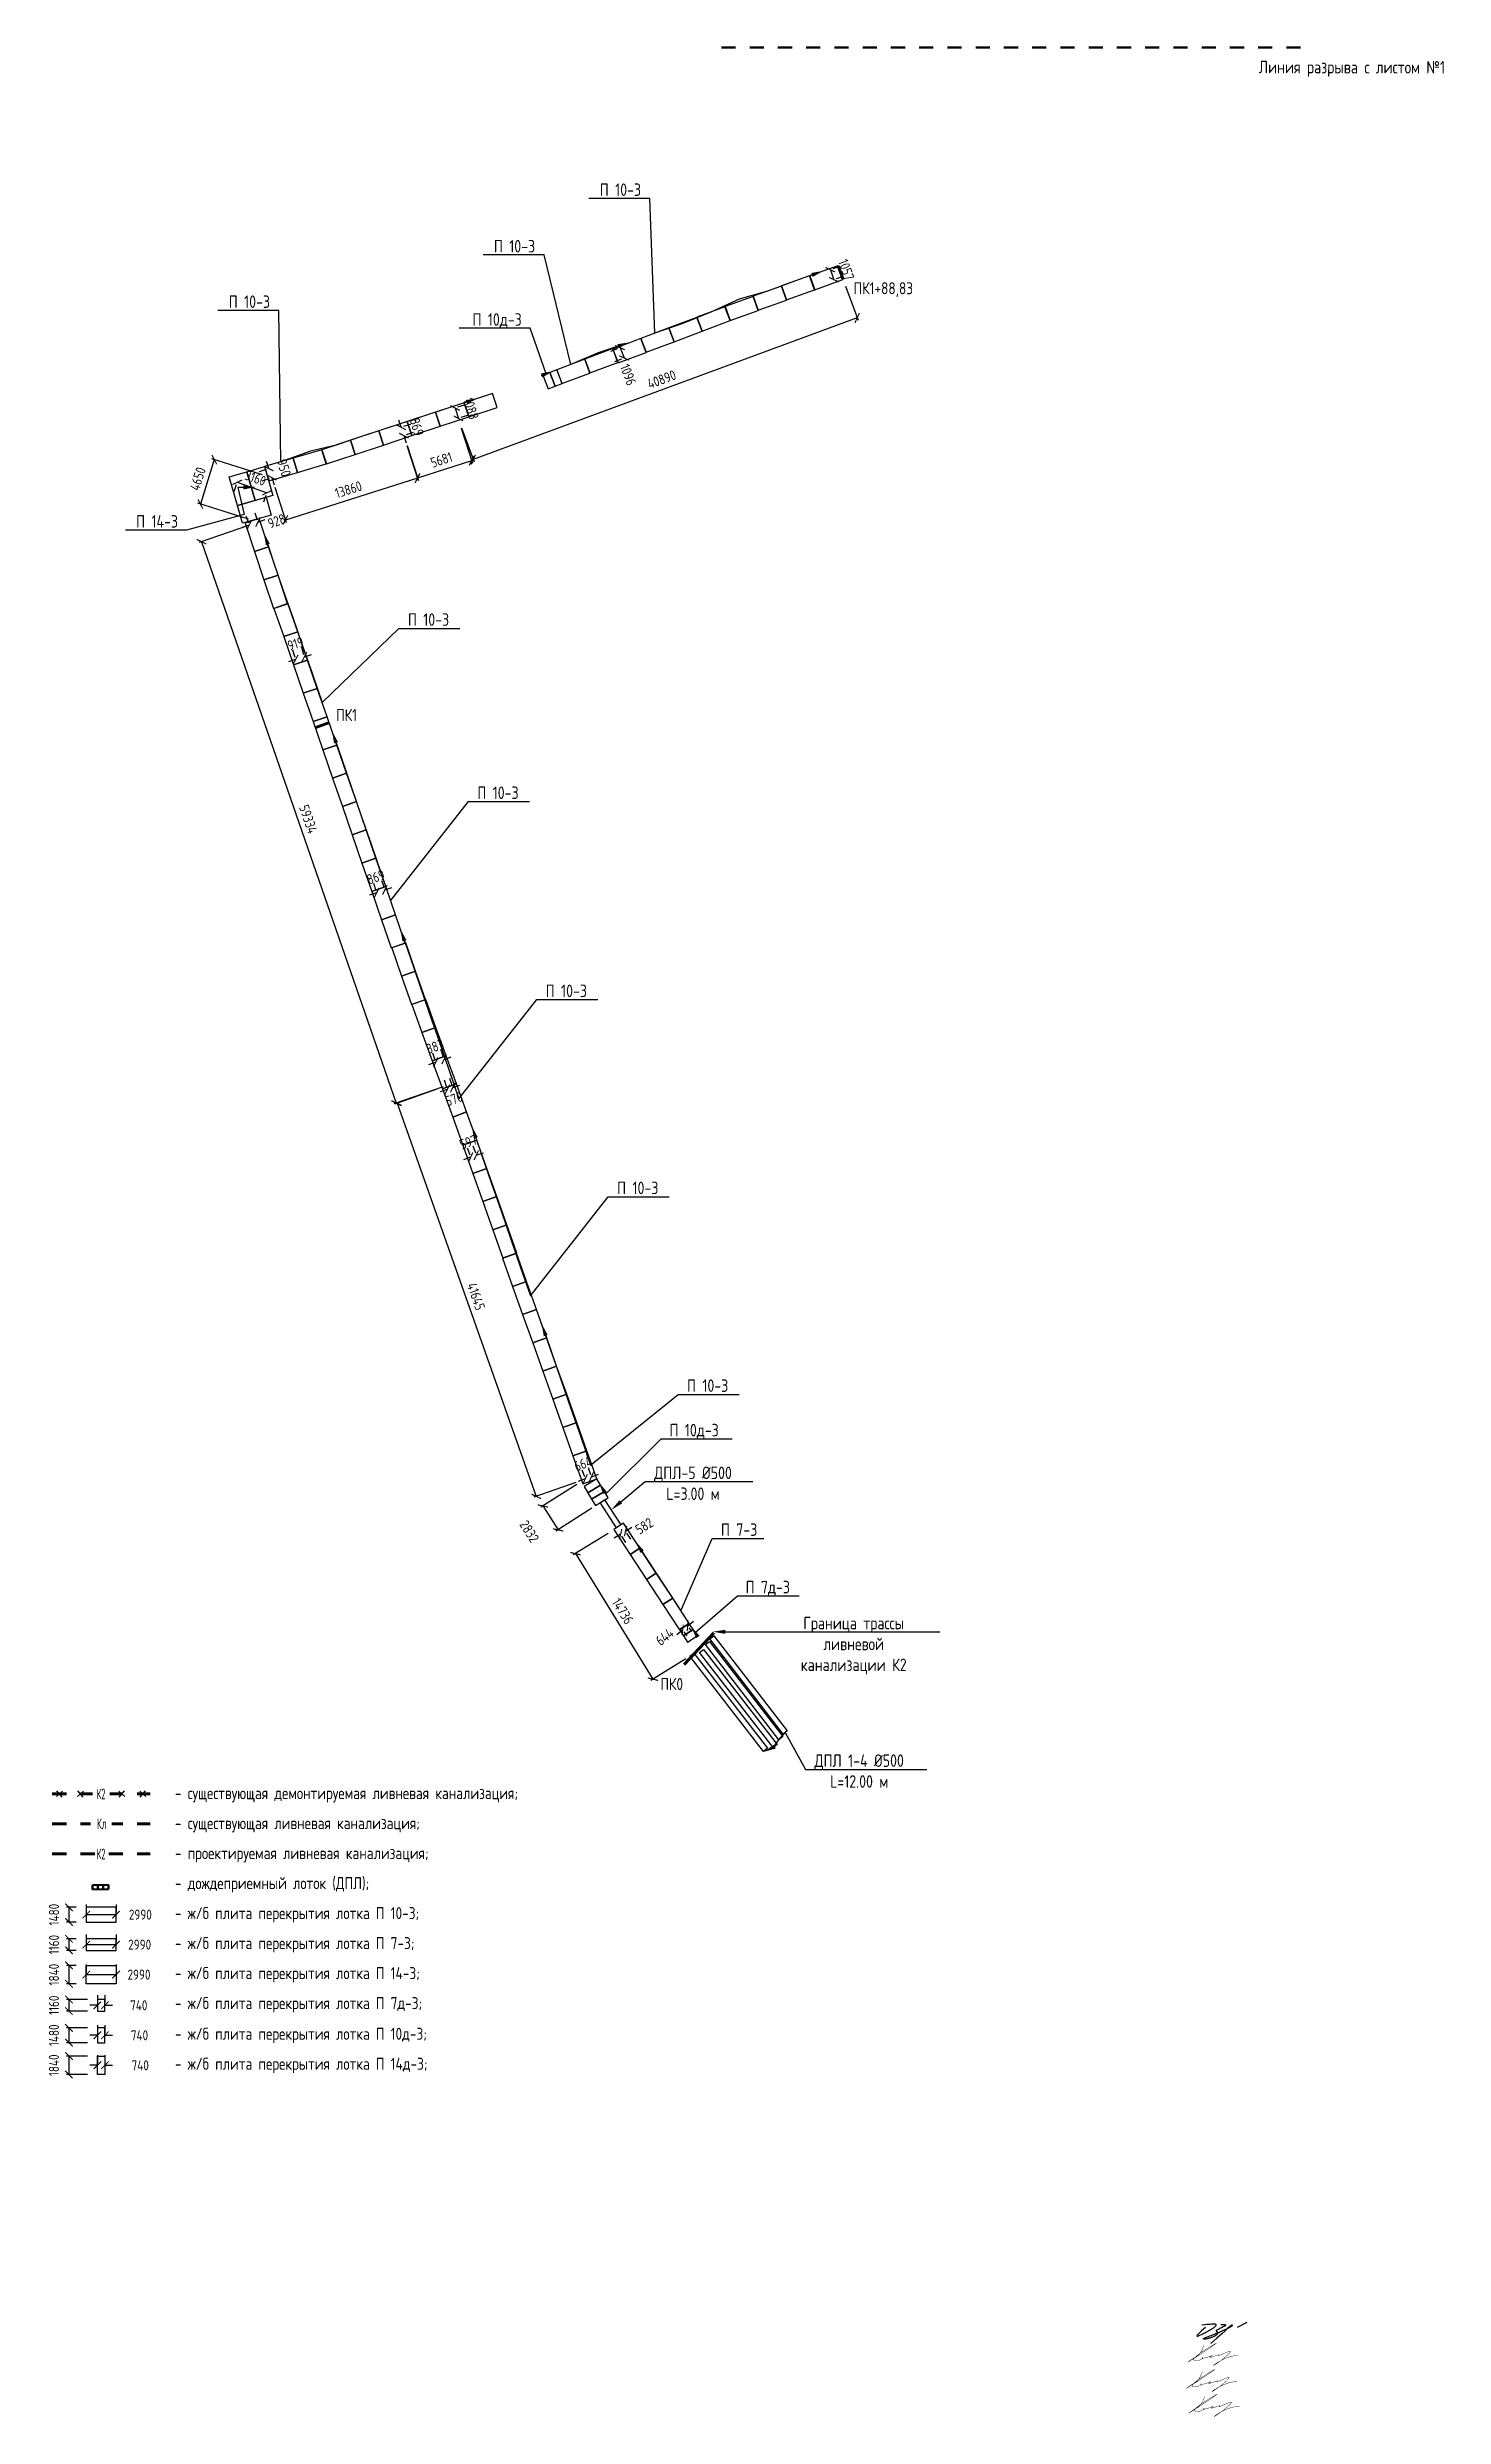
# Model space of a CAD drawing. Header units: millimetres. Extents: x 23457745 to 25202521, y 22218467 to 22861220.
# Drawn here: x 24127876 to 24267366, y 22226291 to 22462879 of the extents above; entities that cross this region are included whole.
import ezdxf
from ezdxf import colors
from ezdxf.entities.mleader import LeaderData, LeaderLine
from ezdxf.math import Vec2, Vec3

# ---------------------------------------------------------------- set-up
doc = ezdxf.new("R2010")
doc.units = ezdxf.units.MM
doc.linetypes.add('Штриховая', pattern=[2822.222233, 1411.111116, -1411.111116])
for name, color, linetype, lineweight in [('Text blocks_Ном._пера__28', 7, 'Continuous', 13), ('ВК_Текст', 7, 'Continuous', 25), ('Лотки К2', 30, 'Continuous', 30), ('Пикеты', 1, 'Continuous', 60), ('подпись', 7, 'Continuous', 25), ('Труба К2', 7, 'Continuous', 60)]:
    doc.layers.add(name, color=color, linetype=linetype, lineweight=lineweight)
doc.layers.add('Выноски', color=7, linetype='Continuous')
doc.styles.add('GOST 2.304', font='GOST_type.ttf')
doc.styles.add('GOST_100', font='cs_gost2304.shx', dxfattribs={"width": 0.7, "height": 300})
doc.styles.get("Standard").update_dxf_attribs({"font": 'arial.ttf'})
doc.dimstyles.new('STANDARD$0', dxfattribs={"dimscale": 100, "dimtxt": 2.5, "dimasz": 1, "dimexe": 0.5, "dimexo": 2, "dimgap": 1, "dimtad": 1, "dimdec": 0, "dimzin": 0, "dimdsep": 46, "dimtxsty": 'Standard', "dimblk1": 'OBLIQUE', "dimblk2": 'OBLIQUE', "dimsah": 1, "dimcen": 2, "dimadec": 0, "dimazin": 0, "dimtfac": 1, "dimtdec": 4, "dimtofl": 0, "dimtmove": 2, "dimatfit": 3, "dimldrblk": 'OBLIQUE', "dimfxl": 1, "dimtolj": 1, "dimtzin": 0, "dimarcsym": 0})

msp = doc.modelspace()

# ---------------------------------------------------------------- texts
at = {"insert": (24248909.229, 22461544.265), "char_height": 1250, "attachment_point": 1, "rotation": 359.89890485, "style": 'GOST 2.304'}
msp.add_mtext_dynamic_manual_height_columns('Линия разрыва с листом №1', width=25694.82588, gutter_width=12.5, heights=[0], dxfattribs=at)
at = {"layer": 'Text blocks_Ном._пера__28', "style": 'GOST 2.304'}
for s, p in [('- существующая демонтируемая ливневая канализация;', (24140621.387, 22287948.952)), ('- существующая ливневая канализация;', (24140621.387, 22284954.07)), ('- проектируемая ливневая канализация;', (24140621.387, 22281959.188)), ('- дождеприемный лоток (ДПЛ);', (24140621.387, 22278964.306)), ('- ж/б плита перекрытия лотка П 10-3;', (24140621.387, 22275969.424)), ('- ж/б плита перекрытия лотка П 7-3;', (24140621.387, 22272974.543)), ('- ж/б плита перекрытия лотка П 14-3;', (24140621.387, 22269979.661)), ('- ж/б плита перекрытия лотка П 7д-3;', (24140621.387, 22266984.779)), ('- ж/б плита перекрытия лотка П 10д-3;', (24140621.387, 22263922.154)), ('- ж/б плита перекрытия лотка П 14д-3;', (24140621.387, 22260927.272))]:
    msp.add_text(s, height=1200, dxfattribs=at).set_placement(p)
at = {"layer": 'Пикеты', "style": 'GOST 2.304'}
for s, p in [('ПК1+88,83', (24208423.438, 22438224.322, -228747)), ('ПК1', (24156724.327, 22395605.839, -344094)), ('ПК0', (24189123.001, 22298846.003, -101739))]:
    msp.add_text(s, height=1200, dxfattribs=at).set_placement(p)

# ---------------------------------------------------------------- blocks, each defined once
blk = doc.blocks.new('_ArchTick')
at = {"color": 0, "linetype": 'ByBlock', "const_width": 0.15}
blk.add_lwpolyline([(-0.5, -0.5), (0.5, 0.5)], dxfattribs=at)
blk = doc.blocks.new('*D9')
at = {"color": 0, "lineweight": -2, "transparency": 16777216}
for p, q in [((24185641, 22314727), (24186276, 22315126)), ((24185148, 22314417), (24184513, 22314018)), ((24185667, 22313591), (24185281, 22314206)), ((24186160, 22313901), (24185774, 22314516))]:
    blk.add_line(p, q, dxfattribs=at)
at = {"layer": 'Defpoints', "color": 0, "transparency": 16777216}
for p in [(24185135, 22314437), (24185628, 22314747), (24185641, 22314727)]:
    blk.add_point(p, dxfattribs=at)
at = {"color": 0, "lineweight": -2, "transparency": 16777216, "xscale": 750.0000000000001, "yscale": 750.0000000000001, "zscale": 750.0000000000001}
for p, rotation in [((24185148, 22314417), 32.16562743184361), ((24185641, 22314727), 212.1656274318436)]:
    blk.add_blockref('_ArchTick', p, dxfattribs=dict(at, rotation=rotation))
at = {"color": 0, "transparency": 16777216, "insert": (24187506, 22315227), "char_height": 1000, "attachment_point": 5, "rotation": 32.16563, "style": 'GOST 2.304'}
blk.add_mtext('\\A1;582', dxfattribs=at)
blk = doc.blocks.new('_Oblique')
at = {"color": 0, "linetype": 'ByBlock', "lineweight": -2}
blk.add_line((-0.5, -0.5), (0.5, 0.5), dxfattribs=at)
blk = doc.blocks.new('*D30')
at = {"color": 0, "lineweight": -2, "transparency": 16777216}
for p, q in [((24206103, 22440673), (24206459, 22439678)), ((24207037, 22441007), (24206339, 22440757)), ((24207393, 22440012), (24206694, 22439762))]:
    blk.add_line(p, q, dxfattribs=at)
at = {"layer": 'Defpoints', "color": 0, "transparency": 16777216}
for p in [(24206095, 22440670), (24206451, 22439675), (24206459, 22439678)]:
    blk.add_point(p, dxfattribs=at)
at = {"color": 0, "lineweight": -2, "transparency": 16777216, "xscale": 750.0000000000001, "yscale": 750.0000000000001, "zscale": 750.0000000000001}
for p, rotation in [((24206103, 22440673), 109.65204921193), ((24206459, 22439678), 289.65204921193)]:
    blk.add_blockref('_ArchTick', p, dxfattribs=dict(at, rotation=rotation))
at = {"color": 0, "transparency": 16777216, "insert": (24207694, 22440680), "char_height": 1000, "attachment_point": 5, "rotation": 289.65205, "style": 'GOST 2.304'}
blk.add_mtext('\\A1;1057', dxfattribs=at)
blk = doc.blocks.new('*D31')
at = {"color": 0, "lineweight": -2, "transparency": 16777216}
for p, q in [((24184167, 22432538), (24184862, 22432803)), ((24184556, 22431514), (24185252, 22431778)), ((24185096, 22432891), (24185485, 22431867))]:
    blk.add_line(p, q, dxfattribs=at)
at = {"layer": 'Defpoints', "color": 0, "lineweight": 30, "transparency": 16777216}
for p in [(24185101, 22432894), (24185485, 22431867), (24185491, 22431869)]:
    blk.add_point(p, dxfattribs=at)
at = {"color": 0, "lineweight": -2, "transparency": 16777216, "xscale": 750.0000000000001, "yscale": 750.0000000000001, "zscale": 750.0000000000001}
for p, rotation in [((24185096, 22432891), 110.8243739397557), ((24185485, 22431867), 290.8243739397558)]:
    blk.add_blockref('_ArchTick', p, dxfattribs=dict(at, rotation=rotation))
at = {"color": 0, "transparency": 16777216, "insert": (24185900, 22430187), "char_height": 1000, "attachment_point": 5, "rotation": 290.82437, "style": 'GOST 2.304'}
blk.add_mtext('\\A1;1096', dxfattribs=at)
blk = doc.blocks.new('*D32')
at = {"color": 0, "lineweight": -2, "transparency": 16777216}
for p, q in [((24168612, 22426868), (24168939, 22425830)), ((24169530, 22427157), (24168850, 22426943)), ((24169857, 22426119), (24169177, 22425905))]:
    blk.add_line(p, q, dxfattribs=at)
at = {"layer": 'Defpoints', "color": 0, "transparency": 16777216}
for p in [(24168576, 22426857), (24168903, 22425819), (24168939, 22425830)]:
    blk.add_point(p, dxfattribs=at)
at = {"color": 0, "lineweight": -2, "transparency": 16777216, "xscale": 750.0000000000001, "yscale": 750.0000000000001, "zscale": 750.0000000000001}
for p, rotation in [((24168612, 22426868), 107.4804676707504), ((24168939, 22425830), 287.4804676707504)]:
    blk.add_blockref('_ArchTick', p, dxfattribs=dict(at, rotation=rotation))
at = {"color": 0, "transparency": 16777216, "insert": (24170206, 22426800), "char_height": 1000, "attachment_point": 5, "rotation": 287.48047, "style": 'GOST 2.304'}
blk.add_mtext('\\A1;1088', dxfattribs=at)
blk = doc.blocks.new('*D33')
at = {"color": 0, "lineweight": -2, "transparency": 16777216}
for p, q in [((24163223, 22424941), (24162998, 22425657)), ((24164156, 22425235), (24163462, 22425016)), ((24163484, 22424112), (24163710, 22423397)), ((24164417, 22424406), (24163723, 22424188))]:
    blk.add_line(p, q, dxfattribs=at)
at = {"layer": 'Defpoints', "color": 0, "transparency": 16777216}
for p in [(24163202, 22424935), (24163463, 22424106), (24163484, 22424112)]:
    blk.add_point(p, dxfattribs=at)
at = {"color": 0, "lineweight": -2, "transparency": 16777216, "xscale": 750.0000000000001, "yscale": 750.0000000000001, "zscale": 750.0000000000001}
for p, rotation in [((24163223, 22424941), 287.480467671033), ((24163484, 22424112), 107.480467671033)]:
    blk.add_blockref('_ArchTick', p, dxfattribs=dict(at, rotation=rotation))
at = {"color": 0, "transparency": 16777216, "insert": (24164786, 22424978), "char_height": 1000, "attachment_point": 5, "rotation": 287.48047, "style": 'GOST 2.304'}
blk.add_mtext('\\A1;869', dxfattribs=at)
blk = doc.blocks.new('*D34')
at = {"color": 0, "lineweight": -2, "transparency": 16777216}
for p, q in [((24150002, 22420820), (24149772, 22421534)), ((24149053, 22420515), (24149764, 22420744)), ((24149344, 22419611), (24150055, 22419840)), ((24150293, 22419917), (24150523, 22419203))]:
    blk.add_line(p, q, dxfattribs=at)
at = {"layer": 'Defpoints', "color": 0, "transparency": 16777216}
for p in [(24150002, 22420820), (24150005, 22420821), (24150296, 22419918)]:
    blk.add_point(p, dxfattribs=at)
at = {"color": 0, "lineweight": -2, "transparency": 16777216, "xscale": 750.0000000000001, "yscale": 750.0000000000001, "zscale": 750.0000000000001}
for p, rotation in [((24150002, 22420820), 287.8558469475789), ((24150293, 22419917), 107.8558469475789)]:
    blk.add_blockref('_ArchTick', p, dxfattribs=dict(at, rotation=rotation))
at = {"color": 0, "transparency": 16777216, "insert": (24151511, 22420900), "char_height": 1000, "attachment_point": 5, "rotation": 287.85585, "style": 'GOST 2.304'}
blk.add_mtext('\\A1;950', dxfattribs=at)
blk = doc.blocks.new('*D35')
at = {"color": 0, "lineweight": -2, "transparency": 16777216}
for p, q in [((24146528, 22418542), (24146762, 22419213)), ((24146844, 22419449), (24149827, 22418409)), ((24149511, 22417502), (24149745, 22418173))]:
    blk.add_line(p, q, dxfattribs=at)
at = {"layer": 'Defpoints', "color": 0, "transparency": 16777216}
for p in [(24146857, 22419486), (24149827, 22418409), (24149840, 22418446)]:
    blk.add_point(p, dxfattribs=at)
at = {"color": 0, "lineweight": -2, "transparency": 16777216, "xscale": 750.0000000000001, "yscale": 750.0000000000001, "zscale": 750.0000000000001}
for p, rotation in [((24146844, 22419449), 160.7805502903515), ((24149827, 22418409), 340.7805502903515)]:
    blk.add_blockref('_ArchTick', p, dxfattribs=dict(at, rotation=rotation))
at = {"color": 0, "transparency": 16777216, "insert": (24148665, 22419874), "char_height": 1000, "attachment_point": 5, "rotation": 340.78055, "style": 'GOST 2.304'}
blk.add_mtext('\\A1;3160', dxfattribs=at)
blk = doc.blocks.new('*D36')
at = {"color": 0, "lineweight": -2, "transparency": 16777216}
for p, q in [((24148039, 22415174), (24147331, 22414928)), ((24147714, 22416110), (24147957, 22415411)), ((24148590, 22416415), (24148833, 22415715)), ((24148915, 22415479), (24149624, 22415725))]:
    blk.add_line(p, q, dxfattribs=at)
at = {"layer": 'Defpoints', "color": 0, "lineweight": 30, "transparency": 16777216}
for p in [(24148039, 22415174), (24148042, 22415166), (24148918, 22415471)]:
    blk.add_point(p, dxfattribs=at)
at = {"color": 0, "lineweight": -2, "transparency": 16777216, "xscale": 750.0000000000001, "yscale": 750.0000000000001, "zscale": 750.0000000000001}
for p, rotation in [((24148039, 22415174), 19.17473161991121), ((24148915, 22415479), 199.1747316199112)]:
    blk.add_blockref('_ArchTick', p, dxfattribs=dict(at, rotation=rotation))
at = {"color": 0, "transparency": 16777216, "insert": (24150783, 22415579), "char_height": 1000, "attachment_point": 5, "rotation": 19.17473, "style": 'GOST 2.304'}
blk.add_mtext('\\A1;928', dxfattribs=at)
blk = doc.blocks.new('*D37')
at = {"color": 0, "lineweight": -2, "transparency": 16777216}
for p, q in [((24181609, 22319920), (24180905, 22319659)), ((24181264, 22320848), (24181522, 22320154)), ((24181887, 22321079), (24182144, 22320385)), ((24182231, 22320151), (24182934, 22320411))]:
    blk.add_line(p, q, dxfattribs=at)
at = {"layer": 'Defpoints', "color": 0, "transparency": 16777216}
for p in [(24181612, 22319911), (24182231, 22320151), (24182234, 22320141)]:
    blk.add_point(p, dxfattribs=at)
at = {"color": 0, "lineweight": -2, "transparency": 16777216, "xscale": 750.0000000000001, "yscale": 750.0000000000001, "zscale": 750.0000000000001}
for p, rotation in [((24181609, 22319920), 20.33294513926008), ((24182231, 22320151), 200.3329451392601)]:
    blk.add_blockref('_ArchTick', p, dxfattribs=dict(at, rotation=rotation))
at = {"color": 0, "transparency": 16777216, "insert": (24181398, 22321442), "char_height": 1000, "attachment_point": 5, "rotation": 20.33295, "style": 'GOST 2.304'}
blk.add_mtext('\\A1;664', dxfattribs=at)
blk = doc.blocks.new('*D38')
at = {"color": 0, "lineweight": -2, "transparency": 16777216}
for p, q in [((24152382, 22402706), (24152603, 22401993)), ((24153260, 22402978), (24153481, 22402265)), ((24152677, 22401754), (24151960, 22401532)), ((24153555, 22402026), (24154271, 22402247))]:
    blk.add_line(p, q, dxfattribs=at)
at = {"layer": 'Defpoints', "color": 0, "transparency": 16777216}
for p in [(24152678, 22401751), (24153555, 22402026), (24153556, 22402022)]:
    blk.add_point(p, dxfattribs=at)
at = {"color": 0, "lineweight": -2, "transparency": 16777216, "xscale": 750.0000000000001, "yscale": 750.0000000000001, "zscale": 750.0000000000001}
for p, rotation in [((24153555, 22402026), 197.192433414972), ((24152677, 22401754), 17.19243341497191)]:
    blk.add_blockref('_ArchTick', p, dxfattribs=dict(at, rotation=rotation))
at = {"color": 0, "transparency": 16777216, "insert": (24152672, 22403324), "char_height": 1000, "attachment_point": 5, "rotation": 17.19243, "style": 'GOST 2.304'}
blk.add_mtext('\\A1;919', dxfattribs=at)
blk = doc.blocks.new('*D39')
at = {"color": 0, "lineweight": -2, "transparency": 16777216}
for p, q in [((24160443, 22379403), (24160688, 22378700)), ((24161264, 22379689), (24161509, 22378985)), ((24161591, 22378749), (24162299, 22378996)), ((24160770, 22378463), (24160062, 22378217))]:
    blk.add_line(p, q, dxfattribs=at)
at = {"layer": 'Defpoints', "color": 0, "transparency": 16777216}
for p in [(24160772, 22378459), (24161591, 22378749), (24161593, 22378744)]:
    blk.add_point(p, dxfattribs=at)
at = {"color": 0, "lineweight": -2, "transparency": 16777216, "xscale": 750.0000000000001, "yscale": 750.0000000000001, "zscale": 750.0000000000001}
for p, rotation in [((24160770, 22378463), 19.19764094330765), ((24161591, 22378749), 199.1976409433076)]:
    blk.add_blockref('_ArchTick', p, dxfattribs=dict(at, rotation=rotation))
at = {"color": 0, "transparency": 16777216, "insert": (24160687, 22380024), "char_height": 1000, "attachment_point": 5, "rotation": 19.19764, "style": 'GOST 2.304'}
blk.add_mtext('\\A1;869', dxfattribs=at)
blk = doc.blocks.new('*D40')
at = {"color": 0, "lineweight": -2, "transparency": 16777216}
for p, q in [((24166348, 22362468), (24166593, 22361770)), ((24167181, 22362760), (24167426, 22362062)), ((24166676, 22361534), (24165968, 22361286)), ((24167509, 22361826), (24168216, 22362074))]:
    blk.add_line(p, q, dxfattribs=at)
at = {"layer": 'Defpoints', "color": 0, "transparency": 16777216}
for p in [(24166679, 22361525), (24167509, 22361826), (24167512, 22361817)]:
    blk.add_point(p, dxfattribs=at)
at = {"color": 0, "lineweight": -2, "transparency": 16777216, "xscale": 750.0000000000001, "yscale": 750.0000000000001, "zscale": 750.0000000000001}
for p, rotation in [((24167509, 22361826), 199.3377379002986), ((24166676, 22361534), 19.33773790029869)]:
    blk.add_blockref('_ArchTick', p, dxfattribs=dict(at, rotation=rotation))
at = {"color": 0, "transparency": 16777216, "insert": (24166595, 22363096), "char_height": 1000, "attachment_point": 5, "rotation": 19.33774, "style": 'GOST 2.304'}
blk.add_mtext('\\A1;883', dxfattribs=at)
blk = doc.blocks.new('*D41')
at = {"color": 0, "lineweight": -2, "transparency": 16777216}
for p, q in [((24168044, 22359952), (24168291, 22359244)), ((24167834, 22358821), (24167126, 22358574)), ((24167506, 22359765), (24167752, 22359057)), ((24168373, 22359008), (24169081, 22359255))]:
    blk.add_line(p, q, dxfattribs=at)
at = {"layer": 'Defpoints', "color": 0, "transparency": 16777216}
for p in [(24167834, 22358821), (24168373, 22359008), (24168373, 22359008)]:
    blk.add_point(p, dxfattribs=at)
at = {"color": 0, "lineweight": -2, "transparency": 16777216, "xscale": 750.0000000000001, "yscale": 750.0000000000001, "zscale": 750.0000000000001}
for p, rotation in [((24167834, 22358821), 19.18886903696524), ((24168373, 22359008), 199.1888690369652)]:
    blk.add_blockref('_ArchTick', p, dxfattribs=dict(at, rotation=rotation))
at = {"color": 0, "transparency": 16777216, "insert": (24168488, 22357868), "char_height": 1000, "attachment_point": 5, "rotation": 19.18887, "style": 'GOST 2.304'}
blk.add_mtext('\\A1;570', dxfattribs=at)
blk = doc.blocks.new('*D42')
at = {"color": 0, "lineweight": -2, "transparency": 16777216}
for p, q in [((24169829, 22352981), (24170080, 22352285)), ((24170390, 22353183), (24170641, 22352488)), ((24170164, 22352050), (24169459, 22351796)), ((24170726, 22352252), (24171431, 22352507))]:
    blk.add_line(p, q, dxfattribs=at)
at = {"layer": 'Defpoints', "color": 0, "transparency": 16777216}
for p in [(24170168, 22352040), (24170726, 22352252), (24170729, 22352243)]:
    blk.add_point(p, dxfattribs=at)
at = {"color": 0, "lineweight": -2, "transparency": 16777216, "xscale": 750.0000000000001, "yscale": 750.0000000000001, "zscale": 750.0000000000001}
for p, rotation in [((24170726, 22352252), 199.8312336502147), ((24170164, 22352050), 19.83123365021472)]:
    blk.add_blockref('_ArchTick', p, dxfattribs=dict(at, rotation=rotation))
at = {"color": 0, "transparency": 16777216, "insert": (24169936, 22353563), "char_height": 1000, "attachment_point": 5, "rotation": 19.83123, "style": 'GOST 2.304'}
blk.add_mtext('\\A1;597', dxfattribs=at)
blk = doc.blocks.new('*D43')
at = {"color": 0, "lineweight": -2, "transparency": 16777216}
for p, q in [((24191849, 22305250), (24192433, 22305720)), ((24191347, 22304846), (24190762, 22304375)), ((24191798, 22304285), (24191503, 22304651)), ((24192300, 22304689), (24192005, 22305055))]:
    blk.add_line(p, q, dxfattribs=at)
at = {"layer": 'Defpoints', "color": 0, "lineweight": 30, "transparency": 16777216}
for p in [(24191673, 22305468), (24191171, 22305064), (24191849, 22305250)]:
    blk.add_point(p, dxfattribs=at)
at = {"color": 0, "lineweight": -2, "transparency": 16777216, "xscale": 750.0000000000001, "yscale": 750.0000000000001, "zscale": 750.0000000000001}
for p, rotation in [((24191849, 22305250), 218.8263842889282), ((24191347, 22304846), 38.82638428892812)]:
    blk.add_blockref('_ArchTick', p, dxfattribs=dict(at, rotation=rotation))
at = {"color": 0, "transparency": 16777216, "insert": (24189545, 22304163), "char_height": 1000, "attachment_point": 5, "rotation": 38.82638, "style": 'GOST 2.304'}
blk.add_mtext('\\A1;644', dxfattribs=at)
blk = doc.blocks.new('*D58')
at = {"color": 0, "lineweight": -2, "transparency": 16777216}
for p, q in [((24207614, 22439029), (24208868, 22435628)), ((24208781, 22435862), (24170417, 22421714)), ((24169249, 22424881), (24170503, 22421479))]:
    blk.add_line(p, q, dxfattribs=at)
at = {"layer": 'Defpoints', "color": 0, "transparency": 16777216}
for p in [(24207268, 22439967), (24168903, 22425819), (24170417, 22421714)]:
    blk.add_point(p, dxfattribs=at)
at = {"color": 0, "lineweight": -2, "transparency": 16777216, "xscale": 750, "yscale": 750, "zscale": 750}
for p, rotation in [((24208781, 22435862), 20.2430037641912), ((24170417, 22421714), 200.2430037641912)]:
    blk.add_blockref('_ArchTick', p, dxfattribs=dict(at, rotation=rotation))
at = {"color": 0, "transparency": 16777216, "insert": (24189253, 22429727), "char_height": 1000, "attachment_point": 5, "rotation": 20.243, "style": 'GOST 2.304'}
blk.add_mtext('\\A1;40890', dxfattribs=at)
blk = doc.blocks.new('*D59')
at = {"color": 0, "lineweight": -2, "transparency": 16777216}
for p, q in [((24169209, 22424867), (24170332, 22421371)), ((24163800, 22423129), (24164923, 22419633)), ((24170255, 22421609), (24164846, 22419871))]:
    blk.add_line(p, q, dxfattribs=at)
at = {"layer": 'Defpoints', "color": 0, "transparency": 16777216}
for p in [(24163494, 22424082), (24168903, 22425819), (24164846, 22419871)]:
    blk.add_point(p, dxfattribs=at)
at = {"color": 0, "lineweight": -2, "transparency": 16777216, "xscale": 750, "yscale": 750, "zscale": 750}
for p, rotation in [((24170255, 22421609), 17.80672216121014), ((24164846, 22419871), 197.8067221612102)]:
    blk.add_blockref('_ArchTick', p, dxfattribs=dict(at, rotation=rotation))
at = {"color": 0, "transparency": 16777216, "insert": (24167245, 22421693), "char_height": 1000, "attachment_point": 5, "rotation": 17.80672, "style": 'GOST 2.304'}
blk.add_mtext('\\A1;5681', dxfattribs=at)
blk = doc.blocks.new('*D60')
at = {"color": 0, "lineweight": -2, "transparency": 16777216}
for p, q in [((24163827, 22423138), (24164938, 22419630)), ((24164863, 22419868), (24151650, 22415683)), ((24150614, 22418953), (24151725, 22415445))]:
    blk.add_line(p, q, dxfattribs=at)
at = {"layer": 'Defpoints', "color": 0, "transparency": 16777216}
for p in [(24163525, 22424091), (24150312, 22419906), (24151650, 22415683)]:
    blk.add_point(p, dxfattribs=at)
at = {"color": 0, "lineweight": -2, "transparency": 16777216, "xscale": 750, "yscale": 750, "zscale": 750}
for p, rotation in [((24164863, 22419868), 17.57548103526333), ((24151650, 22415683), 197.5754810352634)]:
    blk.add_blockref('_ArchTick', p, dxfattribs=dict(at, rotation=rotation))
at = {"color": 0, "transparency": 16777216, "insert": (24157954, 22418729), "char_height": 1000, "attachment_point": 5, "rotation": 17.57548, "style": 'GOST 2.304'}
blk.add_mtext('\\A1;13860', dxfattribs=at)
blk = doc.blocks.new('*D61')
at = {"color": 0, "lineweight": -2, "transparency": 16777216}
for p, q in [((24144553, 22421717), (24143159, 22417281)), ((24149359, 22420206), (24144315, 22421792)), ((24147964, 22415771), (24142920, 22417356))]:
    blk.add_line(p, q, dxfattribs=at)
at = {"layer": 'Defpoints', "color": 0, "transparency": 16777216}
for p in [(24150313, 22419906), (24143159, 22417281), (24148918, 22415471)]:
    blk.add_point(p, dxfattribs=at)
at = {"color": 0, "lineweight": -2, "transparency": 16777216, "xscale": 750, "yscale": 750, "zscale": 750}
for p, rotation in [((24144553, 22421717), 72.5471128819277), ((24143159, 22417281), 252.5471128819277)]:
    blk.add_blockref('_ArchTick', p, dxfattribs=dict(at, rotation=rotation))
at = {"color": 0, "transparency": 16777216, "insert": (24142901, 22419799), "char_height": 1000, "attachment_point": 5, "rotation": 72.54711, "style": 'GOST 2.304'}
blk.add_mtext('\\A1;4650', dxfattribs=at)
blk = doc.blocks.new('*D62')
at = {"color": 0, "lineweight": -2, "transparency": 16777216}
for p, q in [((24147973, 22415143), (24143042, 22413433)), ((24143279, 22413515), (24162717, 22357455)), ((24167411, 22359083), (24162480, 22357373))]:
    blk.add_line(p, q, dxfattribs=at)
at = {"layer": 'Defpoints', "color": 0, "transparency": 16777216}
for p in [(24148918, 22415471), (24168356, 22359411), (24162717, 22357455)]:
    blk.add_point(p, dxfattribs=at)
at = {"color": 0, "lineweight": -2, "transparency": 16777216, "xscale": 750, "yscale": 750, "zscale": 750}
for p, rotation in [((24143279, 22413515), 109.1232537961037), ((24162717, 22357455), 289.1232537961037)]:
    blk.add_blockref('_ArchTick', p, dxfattribs=dict(at, rotation=rotation))
at = {"color": 0, "transparency": 16777216, "insert": (24153943, 22385813), "char_height": 1000, "attachment_point": 5, "rotation": 289.12325, "style": 'GOST 2.304'}
blk.add_mtext('\\A1;59334', dxfattribs=at)
blk = doc.blocks.new('*D63')
at = {"color": 0, "lineweight": -2, "transparency": 16777216}
for p, q in [((24166770, 22358844), (24162577, 22357360)), ((24162812, 22357443), (24176709, 22318185)), ((24180666, 22319586), (24176473, 22318102))]:
    blk.add_line(p, q, dxfattribs=at)
at = {"layer": 'Defpoints', "color": 0, "transparency": 16777216}
for p in [(24167712, 22359178), (24181609, 22319920), (24176709, 22318185)]:
    blk.add_point(p, dxfattribs=at)
at = {"color": 0, "lineweight": -2, "transparency": 16777216, "xscale": 750, "yscale": 750, "zscale": 750}
for p, rotation in [((24162812, 22357443), 109.4927663873839), ((24176709, 22318185), 289.4927663873839)]:
    blk.add_blockref('_ArchTick', p, dxfattribs=dict(at, rotation=rotation))
at = {"color": 0, "transparency": 16777216, "insert": (24170704, 22338148), "char_height": 1000, "attachment_point": 5, "rotation": 289.49277, "style": 'GOST 2.304'}
blk.add_mtext('\\A1;41645', dxfattribs=at)
blk = doc.blocks.new('*D64')
at = {"color": 0, "lineweight": -2, "transparency": 16777216}
for p, q in [((24180765, 22319383), (24177163, 22317093)), ((24177374, 22317227), (24178894, 22314837)), ((24182285, 22316994), (24178683, 22314703))]:
    blk.add_line(p, q, dxfattribs=at)
at = {"layer": 'Defpoints', "color": 0, "lineweight": 30, "transparency": 16777216}
for p in [(24181609, 22319920), (24183128, 22317530), (24178894, 22314837)]:
    blk.add_point(p, dxfattribs=at)
at = {"color": 0, "lineweight": -2, "transparency": 16777216, "xscale": 750, "yscale": 750, "zscale": 750}
for p, rotation in [((24177374, 22317227), 122.4554157587779), ((24178894, 22314837), 302.4554157587779)]:
    blk.add_blockref('_ArchTick', p, dxfattribs=dict(at, rotation=rotation))
at = {"color": 0, "transparency": 16777216, "insert": (24176023, 22314689), "char_height": 1000, "attachment_point": 5, "rotation": 302.45542, "style": 'GOST 2.304'}
blk.add_mtext('\\A1;2832', dxfattribs=at)
blk = doc.blocks.new('*D65')
at = {"color": 0, "lineweight": -2, "transparency": 16777216}
for p, q in [((24183905, 22314486), (24180421, 22312333)), ((24180633, 22312464), (24188380, 22299928)), ((24191652, 22301950), (24188167, 22299797))]:
    blk.add_line(p, q, dxfattribs=at)
at = {"layer": 'Defpoints', "color": 0, "transparency": 16777216}
for p in [(24184756, 22315012), (24192503, 22302476), (24188380, 22299928)]:
    blk.add_point(p, dxfattribs=at)
at = {"color": 0, "lineweight": -2, "transparency": 16777216, "xscale": 750, "yscale": 750, "zscale": 750}
for p, rotation in [((24180633, 22312464), 121.7144040935792), ((24188380, 22299928), 301.7144040935793)]:
    blk.add_blockref('_ArchTick', p, dxfattribs=dict(at, rotation=rotation))
at = {"color": 0, "transparency": 16777216, "insert": (24185358, 22306722), "char_height": 1000, "attachment_point": 5, "rotation": 301.7144, "style": 'GOST 2.304'}
blk.add_mtext('\\A1;14736', dxfattribs=at)
blk = doc.blocks.new('Плита_П10-3')
at = {"lineweight": 30}
blk.add_lwpolyline([(1495, 740), (-1495, 740), (-1495, -740), (1495, -740)], close=True, dxfattribs=at)
at = {"layer": 'Defpoints', "color": 1, "lineweight": 30}
blk.add_attdef('ПЛИТА_П10-3', (-1019, -101), '', height=250, dxfattribs=at)
blk = doc.blocks.new('Плита_П14-3')
at = {"lineweight": 30}
blk.add_lwpolyline([(-1495, -920), (-1495, 920), (1495, 920), (1495, -920)], close=True, dxfattribs=at)
at = {"layer": 'Defpoints', "color": 1, "lineweight": 30}
blk.add_attdef('ПЛИТА_П14-3', (-973, -102), '', height=250, dxfattribs=at)
blk = doc.blocks.new('Плита_П10д-3')
at = {"lineweight": 30}
blk.add_lwpolyline([(370, 740), (-370, 740), (-370, -740), (370, -740)], close=True, dxfattribs=at)
at = {"color": 1, "lineweight": 30}
blk.add_attdef('ПЛИТА_П10Д-3', (-1054, -76), '', height=250, dxfattribs=at)
blk = doc.blocks.new('Плита_П7-3')
at = {"lineweight": 30}
blk.add_lwpolyline([(1495, 580), (-1495, 580), (-1495, -580), (1495, -580)], close=True, dxfattribs=at)
at = {"layer": 'Defpoints', "color": 1, "lineweight": 30}
blk.add_attdef('ПЛИТА_П7-3', (-902, -146), '', height=250, dxfattribs=at)
blk = doc.blocks.new('Плита_П7д-3')
at = {"lineweight": 30}
blk.add_lwpolyline([(370, 580), (-370, 580), (-370, -580), (370, -580)], close=True, dxfattribs=at)
at = {"layer": 'Defpoints', "color": 1, "lineweight": 30}
blk.add_attdef('ПЛИТА_П7Д-3', (-1023, -31), '', height=250, dxfattribs=at)
blk = doc.blocks.new('*U4')
at = {"color": 255}
blk.add_wipeout([(-200, 125), (200, 125), (200, -125), (-200, -125)], dxfattribs=at)
at = {"layer": 'ВК_Текст', "insert": (0, 0), "char_height": 250, "attachment_point": 5, "style": 'GOST_100'}
blk.add_mtext('К2', dxfattribs=at)
blk = doc.blocks.new('hfdsaf')
at = {"color": 255}
blk.add_wipeout([(-1038, 533), (1038, 533), (1038, -533), (-1038, -533)], dxfattribs=at)
at = {"layer": 'ВК_Текст', "insert": (51, 25), "char_height": 1066.7, "attachment_point": 5, "rotation": 359.99126, "style": 'GOST_100'}
blk.add_mtext('Кл', dxfattribs=at)
blk = doc.blocks.new('Плита _П14д-3')
at = {"lineweight": 30}
blk.add_lwpolyline([(370, 920), (370, -920), (-370, -920), (-370, 920)], close=True, dxfattribs=at)
at = {"layer": 'Defpoints', "color": 1, "lineweight": 30}
blk.add_attdef('ПЛИТА_П14Д-3', (-967, -159), '', height=250, dxfattribs=at)
blk = doc.blocks.new('*D104')
at = {"color": 0, "lineweight": -2, "transparency": 16777216}
for p, q in [((24131755, 22277418), (24131755, 22276668)), ((24134745, 22277418), (24134745, 22276668)), ((24131755, 22276418), (24134745, 22276418))]:
    blk.add_line(p, q, dxfattribs=at)
at = {"layer": 'Defpoints', "color": 0, "lineweight": 30, "transparency": 16777216}
for p in [(24131755, 22276418), (24134745, 22276418), (24134745, 22276418)]:
    blk.add_point(p, dxfattribs=at)
at = {"color": 0, "lineweight": -2, "transparency": 16777216, "xscale": 750.0000000000001, "yscale": 750.0000000000001, "zscale": 750.0000000000001, "rotation": 180}
blk.add_blockref('_ArchTick', (24131755, 22276418), dxfattribs=at)
at = {"color": 0, "lineweight": -2, "transparency": 16777216, "xscale": 750.0000000000001, "yscale": 750.0000000000001, "zscale": 750.0000000000001}
blk.add_blockref('_ArchTick', (24134745, 22276418), dxfattribs=at)
at = {"color": 0, "transparency": 16777216, "insert": (24137166, 22276418), "char_height": 1000, "attachment_point": 5, "style": 'GOST 2.304'}
blk.add_mtext('\\A1;2990', dxfattribs=at)
blk = doc.blocks.new('*D105')
at = {"color": 0, "lineweight": -2, "transparency": 16777216}
for p, q in [((24130755, 22277158), (24129787, 22277158)), ((24130037, 22277158), (24130037, 22275678)), ((24130755, 22275678), (24129787, 22275678))]:
    blk.add_line(p, q, dxfattribs=at)
at = {"layer": 'Defpoints', "color": 0, "lineweight": 30, "transparency": 16777216}
for p in [(24131755, 22277158), (24130037, 22275678), (24131755, 22275678)]:
    blk.add_point(p, dxfattribs=at)
at = {"color": 0, "lineweight": -2, "transparency": 16777216, "xscale": 750.0000000000001, "yscale": 750.0000000000001, "zscale": 750.0000000000001}
for p, rotation in [((24130037, 22277158), 90), ((24130037, 22275678), 270)]:
    blk.add_blockref('_ArchTick', p, dxfattribs=dict(at, rotation=rotation))
at = {"color": 0, "transparency": 16777216, "insert": (24128537, 22276418), "char_height": 1000, "attachment_point": 5, "rotation": 90, "style": 'GOST 2.304'}
blk.add_mtext('\\A1;1480', dxfattribs=at)
blk = doc.blocks.new('*D106')
at = {"color": 0, "lineweight": -2, "transparency": 16777216}
for p, q in [((24131755, 22274423), (24131755, 22273673)), ((24131755, 22273423), (24134745, 22273423)), ((24134745, 22274423), (24134745, 22273673))]:
    blk.add_line(p, q, dxfattribs=at)
at = {"layer": 'Defpoints', "color": 0, "lineweight": 30, "transparency": 16777216}
for p in [(24131755, 22273423), (24134745, 22273423), (24134745, 22273423)]:
    blk.add_point(p, dxfattribs=at)
at = {"color": 0, "lineweight": -2, "transparency": 16777216, "xscale": 750.0000000000001, "yscale": 750.0000000000001, "zscale": 750.0000000000001, "rotation": 180}
blk.add_blockref('_ArchTick', (24131755, 22273423), dxfattribs=at)
at = {"color": 0, "lineweight": -2, "transparency": 16777216, "xscale": 750.0000000000001, "yscale": 750.0000000000001, "zscale": 750.0000000000001}
blk.add_blockref('_ArchTick', (24134745, 22273423), dxfattribs=at)
at = {"color": 0, "transparency": 16777216, "insert": (24137099, 22273423), "char_height": 1000, "attachment_point": 5, "style": 'GOST 2.304'}
blk.add_mtext('\\A1;2990', dxfattribs=at)
blk = doc.blocks.new('*D107')
at = {"color": 0, "lineweight": -2, "transparency": 16777216}
for p, q in [((24130755, 22274003), (24129787, 22274003)), ((24130755, 22272843), (24129787, 22272843)), ((24130037, 22274003), (24130037, 22272843))]:
    blk.add_line(p, q, dxfattribs=at)
at = {"layer": 'Defpoints', "color": 0, "lineweight": 30, "transparency": 16777216}
for p in [(24130037, 22272843), (24131755, 22274003), (24131755, 22272843)]:
    blk.add_point(p, dxfattribs=at)
at = {"color": 0, "lineweight": -2, "transparency": 16777216, "xscale": 750.0000000000001, "yscale": 750.0000000000001, "zscale": 750.0000000000001}
for p, rotation in [((24130037, 22274003), 90), ((24130037, 22272843), 270)]:
    blk.add_blockref('_ArchTick', p, dxfattribs=dict(at, rotation=rotation))
at = {"color": 0, "transparency": 16777216, "insert": (24128536, 22273423), "char_height": 1000, "attachment_point": 5, "rotation": 90, "style": 'GOST 2.304'}
blk.add_mtext('\\A1;1160', dxfattribs=at)
blk = doc.blocks.new('*D108')
at = {"color": 0, "lineweight": -2, "transparency": 16777216}
for p, q in [((24130755, 22271348), (24129787, 22271348)), ((24130037, 22271348), (24130037, 22269508)), ((24130755, 22269508), (24129787, 22269508))]:
    blk.add_line(p, q, dxfattribs=at)
at = {"layer": 'Defpoints', "color": 0, "lineweight": 30, "transparency": 16777216}
for p in [(24131755, 22271348), (24130037, 22269508), (24131755, 22269508)]:
    blk.add_point(p, dxfattribs=at)
at = {"color": 0, "lineweight": -2, "transparency": 16777216, "xscale": 750.0000000000001, "yscale": 750.0000000000001, "zscale": 750.0000000000001}
for p, rotation in [((24130037, 22271348), 90), ((24130037, 22269508), 270)]:
    blk.add_blockref('_ArchTick', p, dxfattribs=dict(at, rotation=rotation))
at = {"color": 0, "transparency": 16777216, "insert": (24128537, 22270428), "char_height": 1000, "attachment_point": 5, "rotation": 90, "style": 'GOST 2.304'}
blk.add_mtext('\\A1;1840', dxfattribs=at)
blk = doc.blocks.new('*D109')
at = {"color": 0, "lineweight": -2, "transparency": 16777216}
for p, q in [((24131880, 22267945), (24129783, 22267945)), ((24130033, 22267945), (24130033, 22266785)), ((24131880, 22266785), (24129783, 22266785))]:
    blk.add_line(p, q, dxfattribs=at)
at = {"layer": 'Defpoints', "color": 0, "lineweight": 30, "transparency": 16777216}
for p in [(24132880, 22267945), (24130033, 22266785), (24132880, 22266785)]:
    blk.add_point(p, dxfattribs=at)
at = {"color": 0, "lineweight": -2, "transparency": 16777216, "xscale": 750.0000000000001, "yscale": 750.0000000000001, "zscale": 750.0000000000001}
for p, rotation in [((24130033, 22267945), 90), ((24130033, 22266785), 270)]:
    blk.add_blockref('_ArchTick', p, dxfattribs=dict(at, rotation=rotation))
at = {"color": 0, "transparency": 16777216, "insert": (24128533, 22267365), "char_height": 1000, "attachment_point": 5, "rotation": 90, "style": 'GOST 2.304'}
blk.add_mtext('\\A1;1160', dxfattribs=at)
blk = doc.blocks.new('*D110')
at = {"color": 0, "lineweight": -2, "transparency": 16777216}
for p, q in [((24131880, 22265110), (24129783, 22265110)), ((24131880, 22263630), (24129783, 22263630)), ((24130033, 22265110), (24130033, 22263630))]:
    blk.add_line(p, q, dxfattribs=at)
at = {"layer": 'Defpoints', "color": 0, "lineweight": 30, "transparency": 16777216}
for p in [(24130033, 22263630), (24132880, 22265110), (24132880, 22263630)]:
    blk.add_point(p, dxfattribs=at)
at = {"color": 0, "lineweight": -2, "transparency": 16777216, "xscale": 750.0000000000001, "yscale": 750.0000000000001, "zscale": 750.0000000000001}
for p, rotation in [((24130033, 22265110), 90), ((24130033, 22263630), 270)]:
    blk.add_blockref('_ArchTick', p, dxfattribs=dict(at, rotation=rotation))
at = {"color": 0, "transparency": 16777216, "insert": (24128533, 22264370), "char_height": 1000, "attachment_point": 5, "rotation": 90, "style": 'GOST 2.304'}
blk.add_mtext('\\A1;1480', dxfattribs=at)
blk = doc.blocks.new('*D111')
at = {"color": 0, "lineweight": -2, "transparency": 16777216}
for p, q in [((24131880, 22262295), (24129783, 22262295)), ((24130033, 22262295), (24130033, 22260455)), ((24131880, 22260455), (24129783, 22260455))]:
    blk.add_line(p, q, dxfattribs=at)
at = {"layer": 'Defpoints', "color": 0, "lineweight": 30, "transparency": 16777216}
for p in [(24132880, 22262295), (24130033, 22260455), (24132880, 22260455)]:
    blk.add_point(p, dxfattribs=at)
at = {"color": 0, "lineweight": -2, "transparency": 16777216, "xscale": 750.0000000000001, "yscale": 750.0000000000001, "zscale": 750.0000000000001}
for p, rotation in [((24130033, 22262295), 90), ((24130033, 22260455), 270)]:
    blk.add_blockref('_ArchTick', p, dxfattribs=dict(at, rotation=rotation))
at = {"color": 0, "transparency": 16777216, "insert": (24128533, 22261375), "char_height": 1000, "attachment_point": 5, "rotation": 90, "style": 'GOST 2.304'}
blk.add_mtext('\\A1;1840', dxfattribs=at)
blk = doc.blocks.new('*D112')
at = {"color": 0, "lineweight": -2, "transparency": 16777216}
for p, q in [((24131755, 22271428), (24131755, 22270678)), ((24131755, 22270428), (24134745, 22270428)), ((24134745, 22271428), (24134745, 22270678))]:
    blk.add_line(p, q, dxfattribs=at)
at = {"layer": 'Defpoints', "color": 0, "lineweight": 30, "transparency": 16777216}
for p in [(24131755, 22270428), (24134745, 22270428), (24134745, 22270428)]:
    blk.add_point(p, dxfattribs=at)
at = {"color": 0, "lineweight": -2, "transparency": 16777216, "xscale": 750.0000000000001, "yscale": 750.0000000000001, "zscale": 750.0000000000001, "rotation": 180}
blk.add_blockref('_ArchTick', (24131755, 22270428), dxfattribs=at)
at = {"color": 0, "lineweight": -2, "transparency": 16777216, "xscale": 750.0000000000001, "yscale": 750.0000000000001, "zscale": 750.0000000000001}
blk.add_blockref('_ArchTick', (24134745, 22270428), dxfattribs=at)
at = {"color": 0, "transparency": 16777216, "insert": (24137032, 22270428), "char_height": 1000, "attachment_point": 5, "style": 'GOST 2.304'}
blk.add_mtext('\\A1;2990', dxfattribs=at)
blk = doc.blocks.new('*D113')
at = {"color": 0, "lineweight": -2, "transparency": 16777216}
for p, q in [((24132880, 22268365), (24132880, 22267615)), ((24133620, 22268365), (24133620, 22267615)), ((24132880, 22267365), (24132130, 22267365)), ((24133620, 22267365), (24134370, 22267365))]:
    blk.add_line(p, q, dxfattribs=at)
at = {"layer": 'Defpoints', "color": 0, "lineweight": 30, "transparency": 16777216}
for p in [(24132880, 22267365), (24133620, 22267365), (24133620, 22267365)]:
    blk.add_point(p, dxfattribs=at)
at = {"color": 0, "lineweight": -2, "transparency": 16777216, "xscale": 750.0000000000001, "yscale": 750.0000000000001, "zscale": 750.0000000000001}
blk.add_blockref('_ArchTick', (24132880, 22267365), dxfattribs=at)
at = {"color": 0, "lineweight": -2, "transparency": 16777216, "xscale": 750.0000000000001, "yscale": 750.0000000000001, "zscale": 750.0000000000001, "rotation": 180}
blk.add_blockref('_ArchTick', (24133620, 22267365), dxfattribs=at)
at = {"color": 0, "transparency": 16777216, "insert": (24137009, 22267365), "char_height": 1000, "attachment_point": 5, "style": 'GOST 2.304'}
blk.add_mtext('\\A1;740', dxfattribs=at)
blk = doc.blocks.new('*D114')
at = {"color": 0, "lineweight": -2, "transparency": 16777216}
for p, q in [((24132880, 22265370), (24132880, 22264620)), ((24133620, 22265370), (24133620, 22264620)), ((24132880, 22264370), (24132130, 22264370)), ((24133620, 22264370), (24134370, 22264370))]:
    blk.add_line(p, q, dxfattribs=at)
at = {"layer": 'Defpoints', "color": 0, "lineweight": 30, "transparency": 16777216}
for p in [(24132880, 22264370), (24133620, 22264370), (24133620, 22264370)]:
    blk.add_point(p, dxfattribs=at)
at = {"color": 0, "lineweight": -2, "transparency": 16777216, "xscale": 750.0000000000001, "yscale": 750.0000000000001, "zscale": 750.0000000000001}
blk.add_blockref('_ArchTick', (24132880, 22264370), dxfattribs=at)
at = {"color": 0, "lineweight": -2, "transparency": 16777216, "xscale": 750.0000000000001, "yscale": 750.0000000000001, "zscale": 750.0000000000001, "rotation": 180}
blk.add_blockref('_ArchTick', (24133620, 22264370), dxfattribs=at)
at = {"color": 0, "transparency": 16777216, "insert": (24137082, 22264370), "char_height": 1000, "attachment_point": 5, "style": 'GOST 2.304'}
blk.add_mtext('\\A1;740', dxfattribs=at)
blk = doc.blocks.new('*D115')
at = {"color": 0, "lineweight": -2, "transparency": 16777216}
for p, q in [((24132880, 22261375), (24132130, 22261375)), ((24132880, 22262375), (24132880, 22261625)), ((24133620, 22262375), (24133620, 22261625)), ((24133620, 22261375), (24134370, 22261375))]:
    blk.add_line(p, q, dxfattribs=at)
at = {"layer": 'Defpoints', "color": 0, "lineweight": 30, "transparency": 16777216}
for p in [(24132880, 22261375), (24133620, 22261375), (24133620, 22261375)]:
    blk.add_point(p, dxfattribs=at)
at = {"color": 0, "lineweight": -2, "transparency": 16777216, "xscale": 750.0000000000001, "yscale": 750.0000000000001, "zscale": 750.0000000000001}
blk.add_blockref('_ArchTick', (24132880, 22261375), dxfattribs=at)
at = {"color": 0, "lineweight": -2, "transparency": 16777216, "xscale": 750.0000000000001, "yscale": 750.0000000000001, "zscale": 750.0000000000001, "rotation": 180}
blk.add_blockref('_ArchTick', (24133620, 22261375), dxfattribs=at)
at = {"color": 0, "transparency": 16777216, "insert": (24137152, 22261375), "char_height": 1000, "attachment_point": 5, "style": 'GOST 2.304'}
blk.add_mtext('\\A1;740', dxfattribs=at)
blk = doc.blocks.new('Косов')
at = {"layer": 'подпись', "color": 5, "lineweight": 30, "const_width": 0.0751}
blk.add_lwpolyline([(0, 0), (-0.07, -0.19), (-0.14, -0.36), (-0.2, -0.51), (-0.26, -0.65), (-0.31, -0.77), (-0.36, -0.87), (-0.41, -0.97), (-0.46, -1.07), (-0.51, -1.16), (-0.56, -1.26), (-0.62, -1.35), (-0.69, -1.44), (-0.76, -1.54), (-0.85, -1.64), (-0.96, -1.74), (-1.09, -1.84), (-1.23, -1.95), (-1.39, -2.06), (-1.57, -2.18), (-1.75, -2.3), (-1.94, -2.42), (-2.13, -2.54), (-2.32, -2.66), (-2.5, -2.78), (-2.67, -2.89), (-2.82, -2.99), (-2.91, -3.07), (-2.94, -3.1), (-2.89, -3.08), (-2.73, -2.99), (-2.46, -2.82), (-2.05, -2.56), (-1.49, -2.2), (-0.83, -1.77), (-0.12, -1.3), (0.58, -0.83), (1.23, -0.4), (1.76, -0.03), (2.13, 0.23), (2.28, 0.36), (2.17, 0.32), (1.85, 0.15), (1.36, -0.14), (0.77, -0.5), (0.14, -0.91), (-0.49, -1.33), (-1.05, -1.73), (-1.5, -2.08), (-1.78, -2.36), (-1.91, -2.57), (-1.92, -2.71), (-1.83, -2.8), (-1.67, -2.85), (-1.46, -2.86), (-1.24, -2.84), (-1.02, -2.81), (-0.84, -2.77), (-0.68, -2.72), (-0.56, -2.67), (-0.46, -2.61), (-0.38, -2.56), (-0.33, -2.5), (-0.29, -2.46), (-0.26, -2.42), (-0.24, -2.38), (-0.23, -2.36), (-0.23, -2.35), (-0.23, -2.34), (-0.24, -2.34), (-0.24, -2.35), (-0.24, -2.36), (-0.25, -2.39), (-0.24, -2.42), (-0.24, -2.46), (-0.23, -2.49), (-0.22, -2.53), (-0.21, -2.56), (-0.2, -2.58), (-0.2, -2.59), (-0.2, -2.59), (-0.2, -2.57), (-0.21, -2.53), (-0.23, -2.49), (-0.24, -2.45), (-0.26, -2.4), (-0.27, -2.36), (-0.29, -2.33), (-0.29, -2.31), (-0.3, -2.31), (-0.29, -2.32), (-0.27, -2.34), (-0.23, -2.36), (-0.17, -2.38), (-0.08, -2.39), (0.03, -2.39), (0.18, -2.36), (0.37, -2.32), (0.58, -2.25), (0.8, -2.18), (1.01, -2.1), (1.21, -2.03), (1.38, -1.97), (1.51, -1.93), (1.58, -1.91), (1.58, -1.93), (1.53, -1.97), (1.45, -2.03), (1.36, -2.09), (1.27, -2.16), (1.21, -2.21), (1.18, -2.25), (1.23, -2.25), (1.34, -2.22), (1.52, -2.17), (1.74, -2.09), (1.98, -2.01), (2.23, -1.93), (2.45, -1.85), (2.64, -1.79), (2.77, -1.76), (2.83, -1.77), (2.83, -1.8), (2.8, -1.84), (2.75, -1.89), (2.71, -1.93), (2.7, -1.96), (2.73, -1.96), (2.83, -1.93), (3.02, -1.85), (3.27, -1.74), (3.56, -1.61), (3.88, -1.47), (4.2, -1.34), (4.49, -1.22), (4.73, -1.14), (4.9, -1.11), (4.99, -1.13), (4.99, -1.2), (4.93, -1.31), (4.8, -1.46), (4.63, -1.64), (4.41, -1.84), (4.17, -2.05), (3.92, -2.27), (3.65, -2.48), (3.39, -2.69), (3.13, -2.89), (2.88, -3.07), (2.64, -3.24), (2.43, -3.39), (2.23, -3.52), (2.07, -3.62), (1.94, -3.7), (1.84, -3.75), (1.79, -3.76), (1.79, -3.74), (1.85, -3.69), (1.97, -3.6), (2.16, -3.47), (2.42, -3.31), (2.75, -3.1), (3.16, -2.87), (3.62, -2.63), (4.14, -2.4), (4.7, -2.19), (5.28, -2.03), (5.89, -1.92), (6.5, -1.88)], dxfattribs=at)
blk = doc.blocks.new('Драничников')
at = {"layer": 'подпись', "color": 5, "lineweight": 30}
for points in [[(1.86, 1.95), (0.94, 1.14), (0.35, 0.58), (0.02, 0.22), (-0.09, 0.03), (-0.03, -0.03), (0.15, 0.02), (0.41, 0.12), (0.7, 0.26), (0.97, 0.39), (1.23, 0.51), (1.47, 0.63), (1.69, 0.74), (1.89, 0.84), (2.08, 0.94), (2.27, 1.04), (2.44, 1.13), (2.6, 1.22), (2.76, 1.31), (2.9, 1.39), (3.04, 1.48), (3.17, 1.56), (3.3, 1.64), (3.42, 1.71), (3.53, 1.78), (3.63, 1.86), (3.73, 1.92), (3.82, 1.99), (3.9, 2.05), (3.98, 2.11), (4.04, 2.17), (4.1, 2.22), (4.15, 2.26), (4.18, 2.3), (4.21, 2.34), (4.23, 2.37), (4.24, 2.4), (4.25, 2.42), (4.25, 2.45), (4.26, 2.47), (4.26, 2.49), (4.26, 2.51), (4.26, 2.53), (4.25, 2.55), (4.25, 2.56), (4.24, 2.58), (4.23, 2.59), (4.22, 2.6), (4.2, 2.61), (4.18, 2.62), (4.14, 2.62), (4.1, 2.63), (4.05, 2.63), (3.99, 2.63), (3.91, 2.63), (3.82, 2.63), (3.7, 2.63), (3.57, 2.63), (3.4, 2.63), (3.19, 2.63), (2.92, 2.61), (2.59, 2.59), (2.18, 2.56), (1.68, 2.52), (1.07, 2.47)], [(5.3, 2.57), (5.53, 2.57), (5.71, 2.57), (5.85, 2.57), (5.97, 2.56), (6.05, 2.56), (6.12, 2.56), (6.17, 2.55), (6.2, 2.55), (6.23, 2.54), (6.25, 2.53), (6.26, 2.52), (6.27, 2.5), (6.28, 2.49), (6.28, 2.47), (6.28, 2.45), (6.28, 2.44), (6.28, 2.41), (6.28, 2.39), (6.26, 2.36), (6.24, 2.33), (6.2, 2.29), (6.13, 2.24), (6.04, 2.18), (5.92, 2.12), (5.77, 2.04), (5.6, 1.95), (5.4, 1.85), (5.2, 1.75), (5.01, 1.66), (4.82, 1.56), (4.65, 1.47), (4.5, 1.4), (4.39, 1.33), (4.31, 1.28), (4.26, 1.24), (4.23, 1.2), (4.22, 1.17), (4.23, 1.15), (4.24, 1.13), (4.26, 1.11), (4.29, 1.1), (4.31, 1.08), (4.34, 1.06), (4.36, 1.04), (4.39, 1.02), (4.41, 1), (4.44, 0.97), (4.46, 0.94), (4.49, 0.9), (4.51, 0.86), (4.52, 0.81), (4.53, 0.76), (4.54, 0.71), (4.54, 0.66), (4.53, 0.6), (4.51, 0.54), (4.48, 0.48), (4.45, 0.41), (4.4, 0.35), (4.34, 0.29), (4.26, 0.22), (4.18, 0.15), (4.08, 0.09), (3.97, 0.03), (3.85, -0.04), (3.72, -0.1), (3.57, -0.16), (3.42, -0.22), (3.27, -0.28), (3.11, -0.33), (2.96, -0.38), (2.81, -0.43), (2.66, -0.47), (2.52, -0.51), (2.39, -0.54), (2.26, -0.58), (2.15, -0.6), (2.04, -0.63), (1.94, -0.65), (1.85, -0.66), (1.77, -0.68), (1.69, -0.69), (1.63, -0.69), (1.58, -0.7), (1.53, -0.7), (1.49, -0.69), (1.46, -0.69), (1.43, -0.68), (1.41, -0.67), (1.39, -0.67), (1.38, -0.65), (1.38, -0.64), (1.38, -0.63), (1.38, -0.61), (1.39, -0.59), (1.41, -0.57), (1.42, -0.55), (1.45, -0.53), (1.49, -0.5), (1.55, -0.47), (1.63, -0.43), (1.73, -0.38), (1.87, -0.32), (2.05, -0.24), (2.26, -0.16), (2.51, -0.06), (2.79, 0.05), (3.08, 0.16), (3.38, 0.28), (3.68, 0.39), (3.98, 0.51), (4.26, 0.62), (4.53, 0.72), (4.77, 0.82), (4.99, 0.91), (5.2, 1), (5.39, 1.08), (5.57, 1.16), (5.74, 1.24), (5.9, 1.31), (6.06, 1.38), (6.2, 1.44), (6.35, 1.51), (6.48, 1.57), (6.61, 1.63), (6.74, 1.7), (6.86, 1.75), (6.97, 1.81), (7.08, 1.87), (7.19, 1.93), (7.28, 1.98), (7.38, 2.04), (7.46, 2.09), (7.54, 2.14), (7.62, 2.18), (7.68, 2.23), (7.74, 2.27), (7.79, 2.3), (7.83, 2.33), (7.86, 2.36), (7.88, 2.39), (7.89, 2.41), (7.9, 2.43), (7.89, 2.44), (7.88, 2.46), (7.86, 2.46), (7.83, 2.46), (7.79, 2.46), (7.75, 2.45), (7.7, 2.43), (7.64, 2.41), (7.57, 2.37), (7.5, 2.32), (7.37, 2.21), (7.15, 2.02), (6.78, 1.7), (6.24, 1.21), (5.46, 0.51), (4.41, -0.44), (3.03, -1.67)], [(8.98, 1.97), (11.17, 3.08)]]:
    blk.add_lwpolyline(points, dxfattribs=at)

# ---------------------------------------------------------------- dimensions: what is measured, and where the dimension line sits
for p1, p2, distance, override, picture, middle in [((24206095.471, 22440670.478), (24206450.839, 22439675.351), 8.148, {"dimscale": 500, "dimtxt": 2, "dimasz": 1.5, "dimtxsty": 'GOST 2.304', "dimblk1": 'ArchTick', "dimblk2": 'ArchTick'}, '*D30', (24207693.793, 22440680.236)), ((24207267.654, 22439967.042), (24168903.18, 22425818.963), 4375.144, {"dimscale": 500, "dimtxt": 2, "dimasz": 1.5, "dimtxsty": 'GOST 2.304', "dimblk1": 'ArchTick', "dimblk2": 'ArchTick', "dimatfit": 2}, '*D58', (24189252.978, 22429727)), ((24163202.254, 22424934.58), (24163463.256, 22424105.8), 22.129, {"dimscale": 500, "dimtxt": 2, "dimasz": 1.5, "dimtxsty": 'GOST 2.304', "dimblk1": 'ArchTick', "dimblk2": 'ArchTick'}, '*D33', (24164785.614, 22424977.73)), ((24168576.253, 22426857.077), (24168903.18, 22425818.963), 37.394, {"dimscale": 500, "dimtxt": 2, "dimasz": 1.5, "dimtxsty": 'GOST 2.304', "dimblk1": 'ArchTick', "dimblk2": 'ArchTick'}, '*D32', (24170206.454, 22426799.931)), ((24163524.906, 22424091.325), (24150311.856, 22419906.121), 4430.051, {"dimscale": 500, "dimtxt": 2, "dimasz": 1.5, "dimtxsty": 'GOST 2.304', "dimblk1": 'ArchTick', "dimblk2": 'ArchTick', "dimatfit": 2}, '*D60', (24157953.91, 22418729.468)), ((24168903.18, 22425818.963), (24163494.081, 22424081.591), 4422.066, {"dimscale": 500, "dimtxt": 2, "dimasz": 1.5, "dimtxsty": 'GOST 2.304', "dimblk1": 'ArchTick', "dimblk2": 'ArchTick', "dimatfit": 2}, '*D59', (24167244.904, 22421692.83)), ((24150312.866, 22419906.442), (24148918.254, 22415470.58), -6037.494, {"dimscale": 500, "dimtxt": 2, "dimasz": 1.5, "dimtxsty": 'GOST 2.304', "dimblk1": 'ArchTick', "dimblk2": 'ArchTick', "dimatfit": 2}, '*D61', (24142901.363, 22419799.421)), ((24146856.753, 22419486.082), (24149840.248, 22418445.984), -39.135, {"dimscale": 500, "dimtxt": 2, "dimasz": 1.5, "dimtxsty": 'GOST 2.304', "dimblk1": 'ArchTick', "dimblk2": 'ArchTick'}, '*D35', (24148665.04, 22419874.019)), ((24148918.254, 22415470.58), (24168356.253, 22359410.579), -5969.102, {"dimscale": 500, "dimtxt": 2, "dimasz": 1.5, "dimtxsty": 'GOST 2.304', "dimblk1": 'ArchTick', "dimblk2": 'ArchTick', "dimatfit": 2}, '*D62', (24153943.042, 22385812.929)), ((24152677.674, 22401750.58), (24153555.851, 22402022.294), 3.584, {"dimscale": 500, "dimtxt": 2, "dimasz": 1.5, "dimtxsty": 'GOST 2.304', "dimblk1": 'ArchTick', "dimblk2": 'ArchTick'}, '*D38', (24152672.119, 22403323.52)), ((24160772.096, 22378458.654), (24161592.566, 22378744.334), 5.123, {"dimscale": 500, "dimtxt": 2, "dimasz": 1.5, "dimtxsty": 'GOST 2.304', "dimblk1": 'ArchTick', "dimblk2": 'ArchTick'}, '*D39', (24160687.052, 22380023.93)), ((24166679.081, 22361524.584), (24167511.82, 22361816.821), 9.842, {"dimscale": 500, "dimtxt": 2, "dimasz": 1.5, "dimtxsty": 'GOST 2.304', "dimblk1": 'ArchTick', "dimblk2": 'ArchTick'}, '*D40', (24166595.369, 22363095.701)), ((24167712.253, 22359177.58), (24181608.547, 22319919.905), -5197.719, {"dimscale": 500, "dimtxt": 2, "dimasz": 1.5, "dimtxsty": 'GOST 2.304', "dimblk1": 'ArchTick', "dimblk2": 'ArchTick', "dimatfit": 2}, '*D63', (24170703.953, 22338148.253)), ((24170167.924, 22352040.346), (24170729.055, 22352242.712), 10.315, {"dimscale": 500, "dimtxt": 2, "dimasz": 1.5, "dimtxsty": 'GOST 2.304', "dimblk1": 'ArchTick', "dimblk2": 'ArchTick'}, '*D42', (24169935.872, 22353562.948)), ((24181611.936, 22319910.761), (24182234.469, 22320141.45), 9.752, {"dimscale": 500, "dimtxt": 2, "dimasz": 1.5, "dimtxsty": 'GOST 2.304', "dimblk1": 'ArchTick', "dimblk2": 'ArchTick'}, '*D37', (24181398.353, 22321442.453)), ((24181608.547, 22319919.905), (24183128.339, 22317530.208), -5018.186, {"dimscale": 500, "dimtxt": 2, "dimasz": 1.5, "dimtxsty": 'GOST 2.304', "dimblk1": 'ArchTick', "dimblk2": 'ArchTick', "dimatfit": 2}, '*D64', (24176022.719, 22314689.322)), ((24184756.009, 22315011.716), (24192502.569, 22302476.017), -4846.313, {"dimscale": 500, "dimtxt": 2, "dimasz": 1.5, "dimtxsty": 'GOST 2.304', "dimblk1": 'ArchTick', "dimblk2": 'ArchTick', "dimatfit": 2}, '*D65', (24185357.919, 22306722.291))]:
    dim = msp.add_aligned_dim(p1=p1, p2=p2, distance=distance, dimstyle='STANDARD$0', override=override)
    dim.commit()
    dim.dimension.update_dxf_attribs({"geometry": picture, "text_midpoint": middle})
for base, p1, p2, angle, picture, middle in [((24185485.31, 22431867.228), (24185101.253, 22432893.58), (24185490.829, 22431869.327), 290.82437394, '*D31', (24185900.313, 22430186.832)), ((24150001.95, 22420820.413), (24150296.254, 22419917.58), (24150005.089, 22420821.424), 107.85584695, '*D34', (24151511.108, 22420900.223)), ((24148039.134, 22415174.465), (24148918.254, 22415470.58), (24148042.11, 22415165.907), 199.17473162, '*D36', (24150783.32, 22415579.302)), ((24168372.789, 22359008.115), (24167834.494, 22358820.69), (24168372.816, 22359008.036), 19.18886904, '*D41', (24168487.632, 22357868.054)), ((24185640.755, 22314727.221), (24185134.992, 22314437.387), (24185628.03, 22314747.456), 32.16562743, '*D9', (24187505.557, 22315227.162)), ((24191848.757, 22305249.503), (24191171.253, 22305063.58), (24191673.254, 22305467.58), 38.82638429, '*D43', (24189544.955, 22304163.221))]:
    dim = msp.add_linear_dim(base=base, p1=p1, p2=p2, angle=angle, dimstyle='STANDARD$0', override={"dimscale": 500, "dimtxt": 2, "dimasz": 1.5, "dimtxsty": 'GOST 2.304', "dimblk1": 'ArchTick', "dimblk2": 'ArchTick'})
    dim.commit()
    dim.dimension.update_dxf_attribs({"geometry": picture, "text_midpoint": middle, "dimtype": 161})
for base, p1, p2, picture, middle in [((24130037.064, 22275677.515), (24131754.626, 22277157.515), (24131754.626, 22275677.515), '*D105', (24128536.707, 22276417.515)), ((24130037.064, 22272842.633), (24131754.626, 22274002.633), (24131754.626, 22272842.633), '*D107', (24128536.349, 22273422.633)), ((24130037.064, 22269507.752), (24131754.626, 22271347.752), (24131754.626, 22269507.752), '*D108', (24128536.707, 22270427.752)), ((24130033.314, 22266785.127), (24132879.626, 22267945.127), (24132879.626, 22266785.127), '*D109', (24128532.599, 22267365.127)), ((24130033.314, 22263630.245), (24132879.626, 22265110.245), (24132879.626, 22263630.245), '*D110', (24128532.957, 22264370.245)), ((24130033.314, 22260455.363), (24132879.626, 22262295.363), (24132879.626, 22260455.363), '*D111', (24128532.957, 22261375.363))]:
    dim = msp.add_linear_dim(base=base, p1=p1, p2=p2, angle=90, dimstyle='STANDARD$0', override={"dimscale": 500, "dimtxt": 2, "dimasz": 1.5, "dimtxsty": 'GOST 2.304', "dimblk1": 'ArchTick', "dimblk2": 'ArchTick'})
    dim.commit()
    dim.dimension.update_dxf_attribs({"geometry": picture, "text_midpoint": middle})
for base, p1, p2, picture, middle in [((24134744.626, 22276417.515), (24131754.626, 22276417.515), (24134744.626, 22276417.515), '*D104', (24137166.381, 22276417.515)), ((24134744.626, 22273422.633), (24131754.626, 22273422.633), (24134744.626, 22273422.633), '*D106', (24137099.091, 22273422.633)), ((24134744.626, 22270427.752), (24131754.626, 22270427.752), (24134744.626, 22270427.752), '*D112', (24137031.801, 22270427.752)), ((24133619.626, 22267365.127), (24132879.626, 22267365.127), (24133619.626, 22267365.127), '*D113', (24137009.38, 22267365.127)), ((24133619.626, 22264370.245), (24132879.626, 22264370.245), (24133619.626, 22264370.245), '*D114', (24137082.462, 22264370.245)), ((24133619.626, 22261375.363), (24132879.626, 22261375.363), (24133619.626, 22261375.363), '*D115', (24137151.637, 22261375.363))]:
    dim = msp.add_linear_dim(base=base, p1=p1, p2=p2, dimstyle='STANDARD$0', override={"dimscale": 500, "dimtxt": 2, "dimasz": 1.5, "dimtxsty": 'GOST 2.304', "dimblk1": 'ArchTick', "dimblk2": 'ArchTick'})
    dim.commit()
    dim.dimension.update_dxf_attribs({"geometry": picture, "text_midpoint": middle, "dimtype": 160})

# ---------------------------------------------------------------- linework, layer by layer
at = {"color": 1, "linetype": 'Штриховая', "lineweight": 50}
msp.add_line((24195217.249, 22462878.662, 115163), (24253090.92, 22462878.662, 115163), dxfattribs=at)
for p, q in [((24129388.478, 22288733.471, 72631.988), (24128773.107, 22288199.451, -72639.161)), ((24129347.802, 22288158.776, 72631.988), (24128813.783, 22288774.146, -72639.161)), ((24137110.937, 22288733.471, 72631.988), (24137726.307, 22288199.451, -72639.161)), ((24137151.612, 22288158.776, 72631.988), (24137685.631, 22288774.146, -72639.161))]:
    msp.add_line(p, q)
at = {"layer": 'Лотки К2', "lineweight": 50}
for p, q in [((24132374.789, 22279369.94, 195136.283), (24133990.589, 22279398.748, 116151.281)), ((24132374.789, 22279369.94, 195136.283), (24132382.514, 22278936.617, -26407.447)), ((24132382.514, 22278936.617, -26407.447), (24133998.314, 22278965.424, -105392.45)), ((24132913.389, 22279379.543, 168807.949), (24132921.114, 22278946.219, -52735.782)), ((24133451.989, 22279389.145, 142479.615), (24133459.714, 22278955.822, -79064.116)), ((24133990.589, 22279398.748, 116151.281), (24133998.314, 22278965.424, -105392.45))]:
    msp.add_line(p, q, dxfattribs=at)
at = {"layer": 'Лотки К2'}
for points in [[(24183519.814, 22317845.226), (24185159.221, 22315332.789), (24184740.482, 22315059.554), (24183101.074, 22317571.992)], [(24194023.384, 22303685.717), (24201363.154, 22294192.152), (24200967.589, 22293886.328), (24193627.819, 22303379.893)], [(24194447.603, 22304250.997), (24201787.373, 22294757.432), (24201391.808, 22294451.608), (24194052.038, 22303945.173)], [(24192467.675, 22302521.15), (24199807.446, 22293027.585), (24199411.88, 22292721.761), (24192072.11, 22302215.326)], [(24193429.473, 22302898.094), (24200769.243, 22293404.529), (24200373.678, 22293098.706), (24193033.908, 22302592.271)]]:
    msp.add_lwpolyline(points, close=True, dxfattribs=at)
at = {"layer": 'Пикеты', "color": 240, "lineweight": 70, "true_color": 0xed1f24}
for p, q in [((24207367.939, 22439692.712), (24206869.531, 22441056.107)), ((24156052.72, 22395479.2), (24154691.363, 22394975.251)), ((24191486.225, 22301390.208), (24194462.235, 22304569.622))]:
    msp.add_line(p, q, dxfattribs=at)
at = {"layer": 'Труба К2', "linetype": 'Штриховая'}
for p, q in [((24128368.949, 22288466.496), (24138130.465, 22288466.496)), ((24128368.949, 22285471.614), (24138130.465, 22285471.614))]:
    msp.add_line(p, q, dxfattribs=at)

# ---------------------------------------------------------------- block references
at = {"color": 1, "lineweight": 30}
for name, p, rotation in [('Плита_П10-3', (24205692.373, 22439880.618, 116000), 19.64295463826589), ('Плита_П10-3', (24197242.501, 22436803.471, 116000), 19.64295463826589), ('Плита_П10-3', (24200056.714, 22437832.015, 116000), 19.64295463826589), ('Плита_П10-3', (24202870.566, 22438862.2, 116000), 19.64295463826589), ('Плита_П10-3', (24191630.356, 22434695.065, 116000), 20.62820486375342), ('Плита_П10-3', (24194424.822, 22435758.633, 116000), 20.62820486375342), ('Плита_П10-3', (24186033.756, 22432588.297, 116000), 20.62820486375342), ('Плита_П10-3', (24188828.222, 22433651.864, 116000), 20.62820486375342), ('Плита_П10-3', (24180420.327, 22430526.235, 116000), 20.62820486375342), ('Плита_П10-3', (24183214.794, 22431589.802, 116000), 20.62820486375342), ('Плита_П10д-3', (24177989.392, 22429603.461, 116000), 21), ('Плита_П10д-3', (24178680.241, 22429868.653, 116000), 21), ('Плита_П10-3', (24165478.045, 22425281.09), 18.2734656040509), ('Плита_П10-3', (24168317.262, 22426218.613), 18.2734656040509), ('Плита_П10-3', (24171156.478, 22427156.135), 18.2734656040509), ('Плита_П10-3', (24159799.612, 22423406.045), 18.2734656040509), ('Плита_П10-3', (24162638.828, 22424343.567), 18.2734656040509), ('Плита_П10-3', (24151215.544, 22420725.469), 16.41091724710575), ('Плита_П10-3', (24154083.732, 22421570.217), 16.41091724710575), ('Плита_П10-3', (24156960.395, 22422468.522), 18.2734656040509), ('Плита_П14-3', (24147331.378, 22418815.103), 106), ('Плита_П14-3', (24149100.099, 22419322.275), 106), ('Плита_П14-3', (24148549.767, 22416652.147), 16), ('Плита_П10-3', (24148805.505, 22414188.019), 288.3453953077267), ('Плита_П10-3', (24149746.592, 22411349.982), 288.3453953077267), ('Плита_П10-3', (24150687.678, 22408511.944), 288.3453953077267), ('Плита_П10-3', (24151702.87, 22405689.702), 289.0537432437317), ('Плита_П10-3', (24152678.971, 22402863.515), 289.0537432437317), ('Плита_П10-3', (24153655.071, 22400037.329), 289.0537432437317), ('Плита_П10-3', (24154631.171, 22397211.143), 289.0537432437317), ('Плита_П10-3', (24155607.271, 22394384.957), 289.0537432437317), ('Плита_П10-3', (24156583.371, 22391558.771), 289.0537432437317), ('Плита_П10-3', (24157559.471, 22388732.584), 289.0537432437317), ('Плита_П10-3', (24158535.572, 22385906.398), 289.0537432437317), ('Плита_П10-3', (24159511.672, 22383080.212), 289.0537432437317), ('Плита_П10-3', (24160487.772, 22380254.026), 289.0537432437317), ('Плита_П10-3', (24161463.872, 22377427.84), 289.0537432437317), ('Плита_П10-3', (24162439.972, 22374601.653), 289.0537432437317), ('Плита_П10-3', (24163481.214, 22371797.966), 289.0537432437317), ('Плита_П10-3', (24164457.314, 22368971.779), 289.0537432437317), ('Плита_П10-3', (24165486.041, 22366151.526), 290.0000000000001), ('Плита_П10-3', (24166508.681, 22363341.845), 290.0000000000001), ('Плита_П10-3', (24167531.322, 22360532.164), 290.0000000000001), ('Плита_П10-3', (24168553.962, 22357722.483), 290.0000000000001), ('Плита_П10-3', (24169576.602, 22354912.802), 290.0000000000001), ('Плита_П10-3', (24170590.252, 22352093.932), 289.5565929354635), ('Плита_П10-3', (24171591.118, 22349276.421), 289.5565929354635), ('Плита_П10-3', (24172591.984, 22346458.91), 289.5565929354635), ('Плита_П10-3', (24173573.821, 22343634.64), 289.5565929354635), ('Плита_П10-3', (24174555.659, 22340810.369), 289.5565929354635), ('Плита_П10-3', (24175556.525, 22337992.859), 289.5565929354635), ('Плита_П10-3', (24176557.391, 22335175.348), 289.5565929354635), ('Плита_П10-3', (24177558.257, 22332357.837), 289.5565929354635), ('Плита_П10-3', (24178559.123, 22329540.326), 289.5565929354635), ('Плита_П10-3', (24179559.989, 22326722.815), 289.5565929354635), ('Плита_П10-3', (24180560.855, 22323905.304), 289.5565929354635), ('Плита_П10-3', (24181561.721, 22321087.794), 289.5565929354635), ('Плита_П10д-3', (24182315.063, 22319228.885), 300.9457362167798), ('Плита_П10д-3', (24182695.59, 22318594.22), 300.9457362167798), ('Плита_П10д-3', (24183076.118, 22317959.556), 300.9457362167798), ('Плита_П7-3', (24185768.615, 22313945.311), 303.2071911302552), ('Плита_П7-3', (24187406.143, 22311443.592), 303.2071911302552), ('Плита_П7-3', (24189043.672, 22308941.872), 303.2071911302552), ('Плита_П7-3', (24190681.2, 22306440.152), 303.2071911302552), ('Плита_П7д-3', (24191700.335, 22304880.741), 303), ('Плита_П7д-3', (24192103.367, 22304260.125), 303)]:
    msp.add_blockref(name, p, dxfattribs=dict(at, rotation=rotation))
for name, p in [('Плита_П10-3', (24133249.626, 22276417.515)), ('Плита_П7-3', (24133249.626, 22273422.633)), ('Плита_П14-3', (24133249.626, 22270427.752)), ('Плита_П7д-3', (24133249.626, 22267365.127)), ('Плита_П10д-3', (24133249.626, 22264370.245)), ('Плита _П14д-3', (24133249.626, 22261375.363))]:
    msp.add_blockref(name, p, dxfattribs=at)
at = {"color": 1, "xscale": 532.4000000000002, "yscale": 532.4000000000002, "zscale": 532.4000000000002}
for p in [(24243410.999, 22233405.324), (24243268.332, 22230792.028), (24243506.11, 22228320.858)]:
    msp.add_blockref('Косов', p, dxfattribs=at)
at = {"layer": 'ВК_Текст', "xscale": 4.266666666666672, "yscale": 4.266666666666672, "zscale": 4.266666666666672}
msp.add_blockref('*U4', (24133249.626, 22282476.732), dxfattribs=at)
at = {"layer": 'подпись', "color": 1, "ltscale": 100, "xscale": 448, "yscale": 448, "zscale": 448}
msp.add_blockref('Драничников', (24242746.821, 22234331.639), dxfattribs=at)

msp.set_redraw_order([(e.dxf.handle, doc.entitydb.next_handle()) for e in msp.query("TEXT MTEXT ATTDEF DIMENSION ARC_DIMENSION")])  # texts and dimensions are drawn at this point

# ---------------------------------------------------------------- leaders
at = {"layer": 'Выноски', "color": 0, "lineweight": -2}
ml = msp.add_multileader_mtext('Standard', dxfattribs=at)
ml.set_content('{\\C0;П 10-3}', color=5, style='GOST 2.304')
ml.set_leader_properties(lineweight=-3)
ml.build(insert=Vec2(0, 0))
ml.multileader.update_dxf_attribs({"text_left_attachment_type": 6, "text_right_attachment_type": 6, "dogleg_length": 1, "arrow_head_size": 1250, "scale": 500})
ctx = ml.context
ctx.base_point, ctx.scale, ctx.char_height, ctx.arrow_head_size, ctx.landing_gap_size, ctx.plane_origin = Vec3(24182276.16, 22447792.42, 116000), 500, 1250, 1250, 900, Vec3(24195899.096, 22418975.389, 116000)
ctx.left_attachment, ctx.right_attachment, ctx.text_align_type = 6, 6, 1
notes = []
notes.append((ctx, [(1, (1, 1, 0), (24188079.689, 22447792.42, 116000), (-1, 0), 99.848, [(6, [(24205443.616, 22440577.554, 116000), (24202621.81, 22439559.136, 116000), (24199807.957, 22438528.951, 116000), (24196993.744, 22437744.58, 116000), (24194164.118, 22436451.188, 116000), (24191369.652, 22435310.58, 116000), (24188567.519, 22434344.42, 116000)], 0, [])])]))
ctx.mtext.insert, ctx.mtext.alignment, ctx.mtext.flow_direction = Vec3(24185128.001, 22449292.42, 116000), 2, 5
ml = msp.add_multileader_mtext('Standard', dxfattribs=at)
ml.set_content('{\\C0;П 10-3}', color=5, style='GOST 2.304')
ml.set_leader_properties(lineweight=-3)
ml.build(insert=Vec2(0, 0))
ml.multileader.update_dxf_attribs({"text_left_attachment_type": 6, "text_right_attachment_type": 6, "dogleg_length": 1, "arrow_head_size": 1250, "scale": 500})
ctx = ml.context
ctx.base_point, ctx.scale, ctx.char_height, ctx.arrow_head_size, ctx.landing_gap_size, ctx.plane_origin = Vec3(24171695.924, 22442148.093, 6785), 500, 1250, 1250, 900, Vec3(24173197.125, 22415095.877, 6785)
ctx.left_attachment, ctx.right_attachment, ctx.text_align_type = 6, 6, 1
notes.append((ctx, [(1, (1, 1, 0), (24177499.453, 22442148.093, 6785), (-1, 0), 99.848, [(2, [(24186075.228, 22433431.512, 6785), (24182901.324, 22432384.976, 6785), (24180159.623, 22431218.791, 6785)], 0, [])])]))
ctx.mtext.insert, ctx.mtext.alignment, ctx.mtext.flow_direction = Vec3(24174547.765, 22443648.093, 6785), 2, 5
ml = msp.add_multileader_mtext('Standard', dxfattribs=at)
ml.set_content('{\\C0;П 10-3}', color=5, style='GOST 2.304')
ml.set_leader_properties(lineweight=-3)
ml.build(insert=Vec2(0, 0))
ml.multileader.update_dxf_attribs({"text_left_attachment_type": 6, "text_right_attachment_type": 6, "dogleg_length": 1, "arrow_head_size": 1250, "scale": 500})
ctx = ml.context
ctx.base_point, ctx.scale, ctx.char_height, ctx.arrow_head_size, ctx.landing_gap_size, ctx.plane_origin = Vec3(24145209.333, 22436608.58, -110215), 500, 1250, 1250, 900, Vec3(24160220.847, 22408528.506, -110215)
ctx.left_attachment, ctx.right_attachment, ctx.text_align_type = 6, 6, 1
notes.append((ctx, [(1, (1, 1, 0), (24151012.862, 22436608.58, -110215), (-1, 0), 99.848, [(7, [(24170924.449, 22427858.818, -110215), (24168085.233, 22426921.295, -110215), (24165246.016, 22425983.772, -110215), (24162406.799, 22425046.25, -110215), (24159567.583, 22424108.727, -110215), (24156728.366, 22423171.204, -110215), (24154160.699, 22422548.94, -110215), (24151191.357, 22421489.773, -110215)], 0, [])])]))
ctx.mtext.insert, ctx.mtext.alignment, ctx.mtext.flow_direction = Vec3(24148061.173, 22438108.58, -110215), 2, 5
ml = msp.add_multileader_mtext('Standard', dxfattribs=at)
ml.set_content('{\\C0;П 10д-3}', color=5, style='GOST 2.304')
ml.set_leader_properties(lineweight=-3)
ml.build(insert=Vec2(0, 0))
ml.multileader.update_dxf_attribs({"text_left_attachment_type": 6, "text_right_attachment_type": 6, "dogleg_length": 1, "arrow_head_size": 1250, "scale": 500})
ctx = ml.context
ctx.base_point, ctx.scale, ctx.char_height, ctx.arrow_head_size, ctx.landing_gap_size, ctx.plane_origin = Vec3(24169600.767, 22434829.26, -110215), 500, 1250, 1250, 900, Vec3(24168149.664, 22415056.346, -110215)
ctx.left_attachment, ctx.right_attachment, ctx.text_align_type = 6, 6, 1
notes.append((ctx, [(1, (1, 1, 0), (24176119.092, 22434829.26, -110215), (-1, 0), 99.848, [(1, [(24178415.049, 22430559.503, -110215), (24177724.199, 22430294.31, -110215)], 0, [])])]))
ctx.mtext.insert, ctx.mtext.alignment, ctx.mtext.flow_direction = Vec3(24172810.006, 22436329.26, -110215), 2, 5
ml = msp.add_multileader_mtext('Standard', dxfattribs=at)
ml.set_content('{\\C0;П 14-3}', color=5, style='GOST 2.304')
ml.set_leader_properties(lineweight=-3)
ml.build(insert=Vec2(0, 0))
ml.multileader.update_dxf_attribs({"text_left_attachment_type": 6, "text_right_attachment_type": 6, "dogleg_length": 1, "arrow_head_size": 1250, "scale": 500})
ctx = ml.context
ctx.base_point, ctx.scale, ctx.char_height, ctx.arrow_head_size, ctx.landing_gap_size, ctx.plane_origin = Vec3(24135985.375, 22414668.846, -110215), 500, 1250, 1250, 900, Vec3(24137646.811, 22401493.884, -110215)
ctx.left_attachment, ctx.right_attachment, ctx.text_align_type = 6, 6, 1
notes.append((ctx, [(1, (1, 1, 0), (24141788.904, 22414668.846, -110215), (-1, 0), 99.848, [(2, [(24148702.425, 22418979.811, -110215), (24146911.144, 22418913.019, -110215), (24147534.021, 22416234.092, -110215)], 0, [])])]))
ctx.mtext.insert, ctx.mtext.alignment, ctx.mtext.flow_direction = Vec3(24138837.216, 22416168.846, -110215), 2, 5
ml = msp.add_multileader_mtext('Standard', dxfattribs=at)
ml.set_content('{\\C0;П 10-3}', color=5, style='GOST 2.304')
ml.set_leader_properties(lineweight=-3)
ml.build(insert=Vec2(0, 0))
ml.multileader.update_dxf_attribs({"text_left_attachment_type": 6, "text_right_attachment_type": 6, "dogleg_length": 1, "arrow_head_size": 1250, "scale": 500})
ctx = ml.context
ctx.base_point, ctx.scale, ctx.char_height, ctx.arrow_head_size, ctx.landing_gap_size, ctx.plane_origin = Vec3(24163104.045, 22404864.971, -110215), 500, 1250, 1250, 900, Vec3(24153221.537, 22387569.421, -110215)
ctx.left_attachment, ctx.right_attachment, ctx.text_align_type = 6, 6, 1
notes.append((ctx, [(0, (1, 1, 0), (24163004.197, 22404864.971, -110215), (1, 0), 99.848, [(6, [(24149507.896, 22414420.93, -110215), (24150448.982, 22411582.893, -110215), (24151390.068, 22408744.855, -110215), (24152402.328, 22405931.278, -110215), (24153378.428, 22403105.092, -110215), (24154354.528, 22400278.906, -110215), (24155330.628, 22397452.72, -110215)], 0, [])])]))
ctx.mtext.insert, ctx.mtext.alignment, ctx.mtext.flow_direction = Vec3(24165955.885, 22406364.971, -110215), 2, 5
ml = msp.add_multileader_mtext('Standard', dxfattribs=at)
ml.set_content('{\\C0;П 10-3}', color=5, style='GOST 2.304')
ml.set_leader_properties(lineweight=-3)
ml.build(insert=Vec2(0, 0))
ml.multileader.update_dxf_attribs({"text_left_attachment_type": 6, "text_right_attachment_type": 6, "dogleg_length": 1, "arrow_head_size": 1250, "scale": 500})
ctx = ml.context
ctx.base_point, ctx.scale, ctx.char_height, ctx.arrow_head_size, ctx.landing_gap_size, ctx.plane_origin = Vec3(24170041.413, 22387572.686, -110215), 500, 1250, 1250, 900, Vec3(24163274.566, 22370770.83, -110215)
ctx.left_attachment, ctx.right_attachment, ctx.text_align_type = 6, 6, 1
notes.append((ctx, [(0, (1, 1, 0), (24169941.565, 22387572.686, -110215), (1, 0), 99.848, [(6, [(24156306.728, 22394626.533, -110215), (24157282.829, 22391800.347, -110215), (24158258.929, 22388974.161, -110215), (24159235.029, 22386147.975, -110215), (24160211.129, 22383321.789, -110215), (24161187.229, 22380495.602, -110215), (24162163.329, 22377669.416, -110215)], 0, [])])]))
ctx.mtext.insert, ctx.mtext.alignment, ctx.mtext.flow_direction = Vec3(24172893.254, 22389072.686, -110215), 2, 5
ml = msp.add_multileader_mtext('Standard', dxfattribs=at)
ml.set_content('{\\C0;П 10-3}', color=5, style='GOST 2.304')
ml.set_leader_properties(lineweight=-3)
ml.build(insert=Vec2(0, 0))
ml.multileader.update_dxf_attribs({"text_left_attachment_type": 6, "text_right_attachment_type": 6, "dogleg_length": 1, "arrow_head_size": 1250, "scale": 500})
ctx = ml.context
ctx.base_point, ctx.scale, ctx.char_height, ctx.arrow_head_size, ctx.landing_gap_size, ctx.plane_origin = Vec3(24176874.114, 22367789.382, -110215), 500, 1250, 1250, 900, Vec3(24170107.267, 22350987.526, -110215)
ctx.left_attachment, ctx.right_attachment, ctx.text_align_type = 6, 6, 1
notes.append((ctx, [(0, (1, 1, 0), (24176774.266, 22367789.382, -110215), (1, 0), 99.848, [(6, [(24163139.43, 22374843.23, -110215), (24164115.53, 22372017.044, -110215), (24165091.63, 22369190.858, -110215), (24166067.73, 22366364.671, -110215), (24167043.83, 22363538.485, -110215), (24168019.93, 22360712.299, -110215), (24168996.031, 22357886.113, -110215)], 0, [])])]))
ctx.mtext.insert, ctx.mtext.alignment, ctx.mtext.flow_direction = Vec3(24179725.955, 22369289.382, -110215), 2, 5
ml = msp.add_multileader_mtext('Standard', dxfattribs=at)
ml.set_content('{\\C0;П 10-3}', color=5, style='GOST 2.304')
ml.set_leader_properties(lineweight=-3)
ml.build(insert=Vec2(0, 0))
ml.multileader.update_dxf_attribs({"text_left_attachment_type": 6, "text_right_attachment_type": 6, "dogleg_length": 1, "arrow_head_size": 1250, "scale": 500})
ctx = ml.context
ctx.base_point, ctx.scale, ctx.char_height, ctx.arrow_head_size, ctx.landing_gap_size, ctx.plane_origin = Vec3(24184006.659, 22348112.049, -110215), 500, 1250, 1250, 900, Vec3(24177239.812, 22331310.193, -110215)
ctx.left_attachment, ctx.right_attachment, ctx.text_align_type = 6, 6, 1
notes.append((ctx, [(0, (1, 1, 0), (24183906.811, 22348112.049, -110215), (1, 0), 99.848, [(6, [(24170271.975, 22355165.897, -110215), (24171248.075, 22352339.711, -110215), (24172224.175, 22349513.525, -110215), (24173200.275, 22346687.338, -110215), (24174176.375, 22343861.152, -110215), (24175152.476, 22341034.966, -110215), (24176128.576, 22338208.78, -110215)], 0, [])])]))
ctx.mtext.insert, ctx.mtext.alignment, ctx.mtext.flow_direction = Vec3(24186858.5, 22349612.049, -110215), 2, 5
ml = msp.add_multileader_mtext('Standard', dxfattribs=at)
ml.set_content('{\\C0;П 10-3}', color=5, style='GOST 2.304')
ml.set_leader_properties(lineweight=-3)
ml.build(insert=Vec2(0, 0))
ml.multileader.update_dxf_attribs({"text_left_attachment_type": 6, "text_right_attachment_type": 6, "dogleg_length": 1, "arrow_head_size": 1250, "scale": 500})
ctx = ml.context
ctx.base_point, ctx.scale, ctx.char_height, ctx.arrow_head_size, ctx.landing_gap_size, ctx.plane_origin = Vec3(24190989.386, 22328369.206, -110215), 500, 1250, 1250, 900, Vec3(24184222.539, 22311567.35, -110215)
ctx.left_attachment, ctx.right_attachment, ctx.text_align_type = 6, 6, 1
notes.append((ctx, [(0, (1, 1, 0), (24190889.538, 22328369.206, -110215), (1, 0), 99.848, [(5, [(24177254.701, 22335423.054, -110215), (24178230.801, 22332596.867, -110215), (24179206.902, 22329770.681, -110215), (24180183.002, 22326944.495, -110215), (24181159.102, 22324118.309, -110215), (24182135.202, 22321292.123, -110215)], 0, [])])]))
ctx.mtext.insert, ctx.mtext.alignment, ctx.mtext.flow_direction = Vec3(24193841.226, 22329869.206, -110215), 2, 5
ml = msp.add_multileader_mtext('Standard', dxfattribs=at)
ml.set_content('{\\C0;П 10д-3}', color=5, style='GOST 2.304')
ml.set_leader_properties(lineweight=-3)
ml.build(insert=Vec2(0, 0))
ml.multileader.update_dxf_attribs({"text_left_attachment_type": 6, "text_right_attachment_type": 6, "dogleg_length": 1, "arrow_head_size": 1250, "scale": 500})
ctx = ml.context
ctx.base_point, ctx.scale, ctx.char_height, ctx.arrow_head_size, ctx.landing_gap_size, ctx.plane_origin = Vec3(24189281.914, 22323925.608, -110215), 500, 1250, 1250, 900, Vec3(24187604.298, 22300715.994, -110215)
ctx.left_attachment, ctx.right_attachment, ctx.text_align_type = 6, 6, 1
notes.append((ctx, [(0, (1, 1, 0), (24189182.066, 22323925.608, -110215), (1, 0), 99.848, [(2, [(24182949.728, 22319609.412, -110215), (24183330.255, 22318974.747, -110215), (24183652.014, 22318438.099, -110215)], 0, [])])]))
ctx.mtext.insert, ctx.mtext.alignment, ctx.mtext.flow_direction = Vec3(24192491.152, 22325425.608, -110215), 2, 5
ml = msp.add_multileader_mtext('Standard', dxfattribs=at)
ml.set_content('{\\C0;ДПЛ-5 %%C500\\PL=3.00 м}', color=5, style='GOST 2.304')
ml.set_leader_properties(lineweight=-3)
ml.build(insert=Vec2(0, 0))
ml.multileader.update_dxf_attribs({"text_left_attachment_type": 6, "text_right_attachment_type": 6, "dogleg_length": 1, "arrow_head_size": 1250, "scale": 500})
ctx = ml.context
ctx.base_point, ctx.scale, ctx.char_height, ctx.arrow_head_size, ctx.landing_gap_size, ctx.plane_origin = Vec3(24187694.437, 22319659.589), 500, 1250, 1250, 900, Vec3(24186457.237, 22295935.208)
ctx.left_attachment, ctx.right_attachment, ctx.text_align_type = 6, 6, 1
notes.append((ctx, [(0, (1, 1, 0), (24187594.589, 22319659.589), (1, 0), 99.848, [(1, [(24184206.962, 22316833.86)], 0, [])])]))
ctx.mtext.insert, ctx.mtext.alignment, ctx.mtext.flow_direction = Vec3(24192378.39, 22321159.589), 2, 5
ml = msp.add_multileader_mtext('Standard', dxfattribs=at)
ml.set_content('{\\C0;П 7-3}', color=5, style='GOST 2.304')
ml.set_leader_properties(lineweight=-3)
ml.build(insert=Vec2(0, 0))
ml.multileader.update_dxf_attribs({"text_left_attachment_type": 6, "text_right_attachment_type": 6, "dogleg_length": 1, "arrow_head_size": 1250, "scale": 500})
ctx = ml.context
ctx.base_point, ctx.scale, ctx.char_height, ctx.arrow_head_size, ctx.landing_gap_size, ctx.plane_origin = Vec3(24194402.542, 22313989.349, -110215), 500, 1250, 1250, 900, Vec3(24189971.526, 22291148.419, -110215)
ctx.left_attachment, ctx.right_attachment, ctx.text_align_type = 6, 6, 1
notes.append((ctx, [(0, (1, 1, 0), (24194302.694, 22313989.349, -110215), (1, 0), 99.848, [(3, [(24186616.225, 22313709.418, -110215), (24187722.253, 22311994.08, -110215), (24189528.955, 22309259.519, -110215), (24191166.483, 22306757.8, -110215)], 0, [])])]))
ctx.mtext.insert, ctx.mtext.alignment, ctx.mtext.flow_direction = Vec3(24196986.334, 22315489.349, -110215), 2, 5
ml = msp.add_multileader_mtext('Standard', dxfattribs=at)
ml.set_content('{\\C0;П 7д-3}', color=5, style='GOST 2.304')
ml.set_leader_properties(lineweight=-3)
ml.build(insert=Vec2(0, 0))
ml.multileader.update_dxf_attribs({"text_left_attachment_type": 6, "text_right_attachment_type": 6, "dogleg_length": 1, "arrow_head_size": 1250, "scale": 500})
ctx = ml.context
ctx.base_point, ctx.scale, ctx.char_height, ctx.arrow_head_size, ctx.landing_gap_size, ctx.plane_origin = Vec3(24196906.554, 22308250.996, -110215), 500, 1250, 1250, 900, Vec3(24194582.489, 22285542.276, -110215)
ctx.left_attachment, ctx.right_attachment, ctx.text_align_type = 6, 6, 1
notes.append((ctx, [(0, (1, 1, 0), (24196806.706, 22308250.996, -110215), (1, 0), 99.848, [(1, [(24192186.763, 22305196.632, -110215), (24192589.796, 22304576.015, -110215)], 0, [])])]))
ctx.mtext.insert, ctx.mtext.alignment, ctx.mtext.flow_direction = Vec3(24199847.744, 22309750.996, -110215), 2, 5
ml = msp.add_multileader_mtext('Standard', dxfattribs=at)
ml.set_content('{\\C0;Граница трассы\\Pливневой\\Pканализации К2}', color=5, style='GOST 2.304')
ml.set_leader_properties(lineweight=-3)
ml.build(insert=Vec2(0, 0))
ml.multileader.update_dxf_attribs({"text_left_attachment_type": 6, "text_right_attachment_type": 6, "dogleg_length": 1, "arrow_head_size": 1250, "scale": 500})
ctx = ml.context
ctx.base_point, ctx.scale, ctx.char_height, ctx.arrow_head_size, ctx.landing_gap_size, ctx.plane_origin = Vec3(24202499.238, 22304657.042), 500, 1250, 1250, 900, Vec3(24201904.413, 22301322.095)
ctx.left_attachment, ctx.right_attachment, ctx.text_align_type = 6, 6, 1
notes.append((ctx, [(0, (1, 1, 0), (24202399.39, 22304657.042), (1, 0), 99.848, [(1, [(24194359.719, 22304665.58)], 0, [])])]))
ctx.mtext.insert, ctx.mtext.alignment, ctx.mtext.flow_direction = Vec3(24208433.637, 22306157.042), 2, 5
ml = msp.add_multileader_mtext('Standard', dxfattribs=at)
ml.set_content('{\\C0;ДПЛ 1-4 %%C500\\PL=12.00 м}', color=5, style='GOST 2.304')
ml.set_leader_properties(lineweight=-3)
ml.build(insert=Vec2(0, 0))
ml.multileader.update_dxf_attribs({"text_left_attachment_type": 6, "text_right_attachment_type": 6, "dogleg_length": 1, "arrow_head_size": 1250, "scale": 500})
ctx = ml.context
ctx.base_point, ctx.scale, ctx.char_height, ctx.arrow_head_size, ctx.landing_gap_size, ctx.plane_origin = Vec3(24203728.413, 22290921.821, 105124), 500, 1250, 1250, 900, Vec3(24187739.819, 22268082.115, 105124)
ctx.left_attachment, ctx.right_attachment, ctx.text_align_type = 6, 6, 1
notes.append((ctx, [(0, (1, 1, 0), (24203628.566, 22290921.821, 105124), (1, 0), 99.848, [(4, [(24199419.934, 22292667.564, 105124), (24200411.834, 22293128.205, 105124), (24200967.589, 22293886.328, 105124), (24201589.59, 22294604.52, 105124)], 0, [])])]))
ctx.mtext.insert, ctx.mtext.alignment, ctx.mtext.flow_direction = Vec3(24208979.289, 22292421.821, 105124), 2, 5
for ctx, leaders in notes:
    for number, flags, end, landing, length, lines in leaders:
        leader = LeaderData()
        leader.index, (leader.has_last_leader_line, leader.has_dogleg_vector, leader.attachment_direction) = number, flags
        leader.last_leader_point, leader.dogleg_vector, leader.dogleg_length = Vec3(end), Vec3(landing), length
        for number, points, colour, breaks in lines:
            line = LeaderLine()
            line.index, line.vertices, line.color, line.breaks = number, Vec3.list(points), colors.encode_raw_color(colour), breaks
            leader.lines.append(line)
        ctx.leaders.append(leader)

# ---------------------------------------------------------------- next in the draw order: linework, layer by layer
at = {"layer": 'Труба К2', "linetype": 'Штриховая'}
msp.add_line((24128368.949, 22282476.732), (24138130.465, 22282476.732), dxfattribs=at)

# ---------------------------------------------------------------- next in the draw order: block references
msp.add_blockref('hfdsaf', (24133249.707, 22285471.773))
at = {"layer": 'ВК_Текст', "xscale": 4.266666666666672, "yscale": 4.266666666666672, "zscale": 4.266666666666672}
msp.add_blockref('*U4', (24133249.707, 22288466.496), dxfattribs=at)

# ---------------------------------------------------------------- next in the draw order: linework, layer by layer
for p, q in [((24131497.601, 22288733.471, 72643.822), (24130882.231, 22288199.451, -72627.327)), ((24131456.925, 22288158.776, 72643.822), (24130922.906, 22288774.146, -72627.327)), ((24135001.813, 22288733.471, 72643.822), (24135617.183, 22288199.451, -72627.327)), ((24135042.489, 22288158.776, 72643.822), (24135576.508, 22288774.146, -72627.327))]:
    msp.add_line(p, q)

doc.saveas('drawing.dxf')
